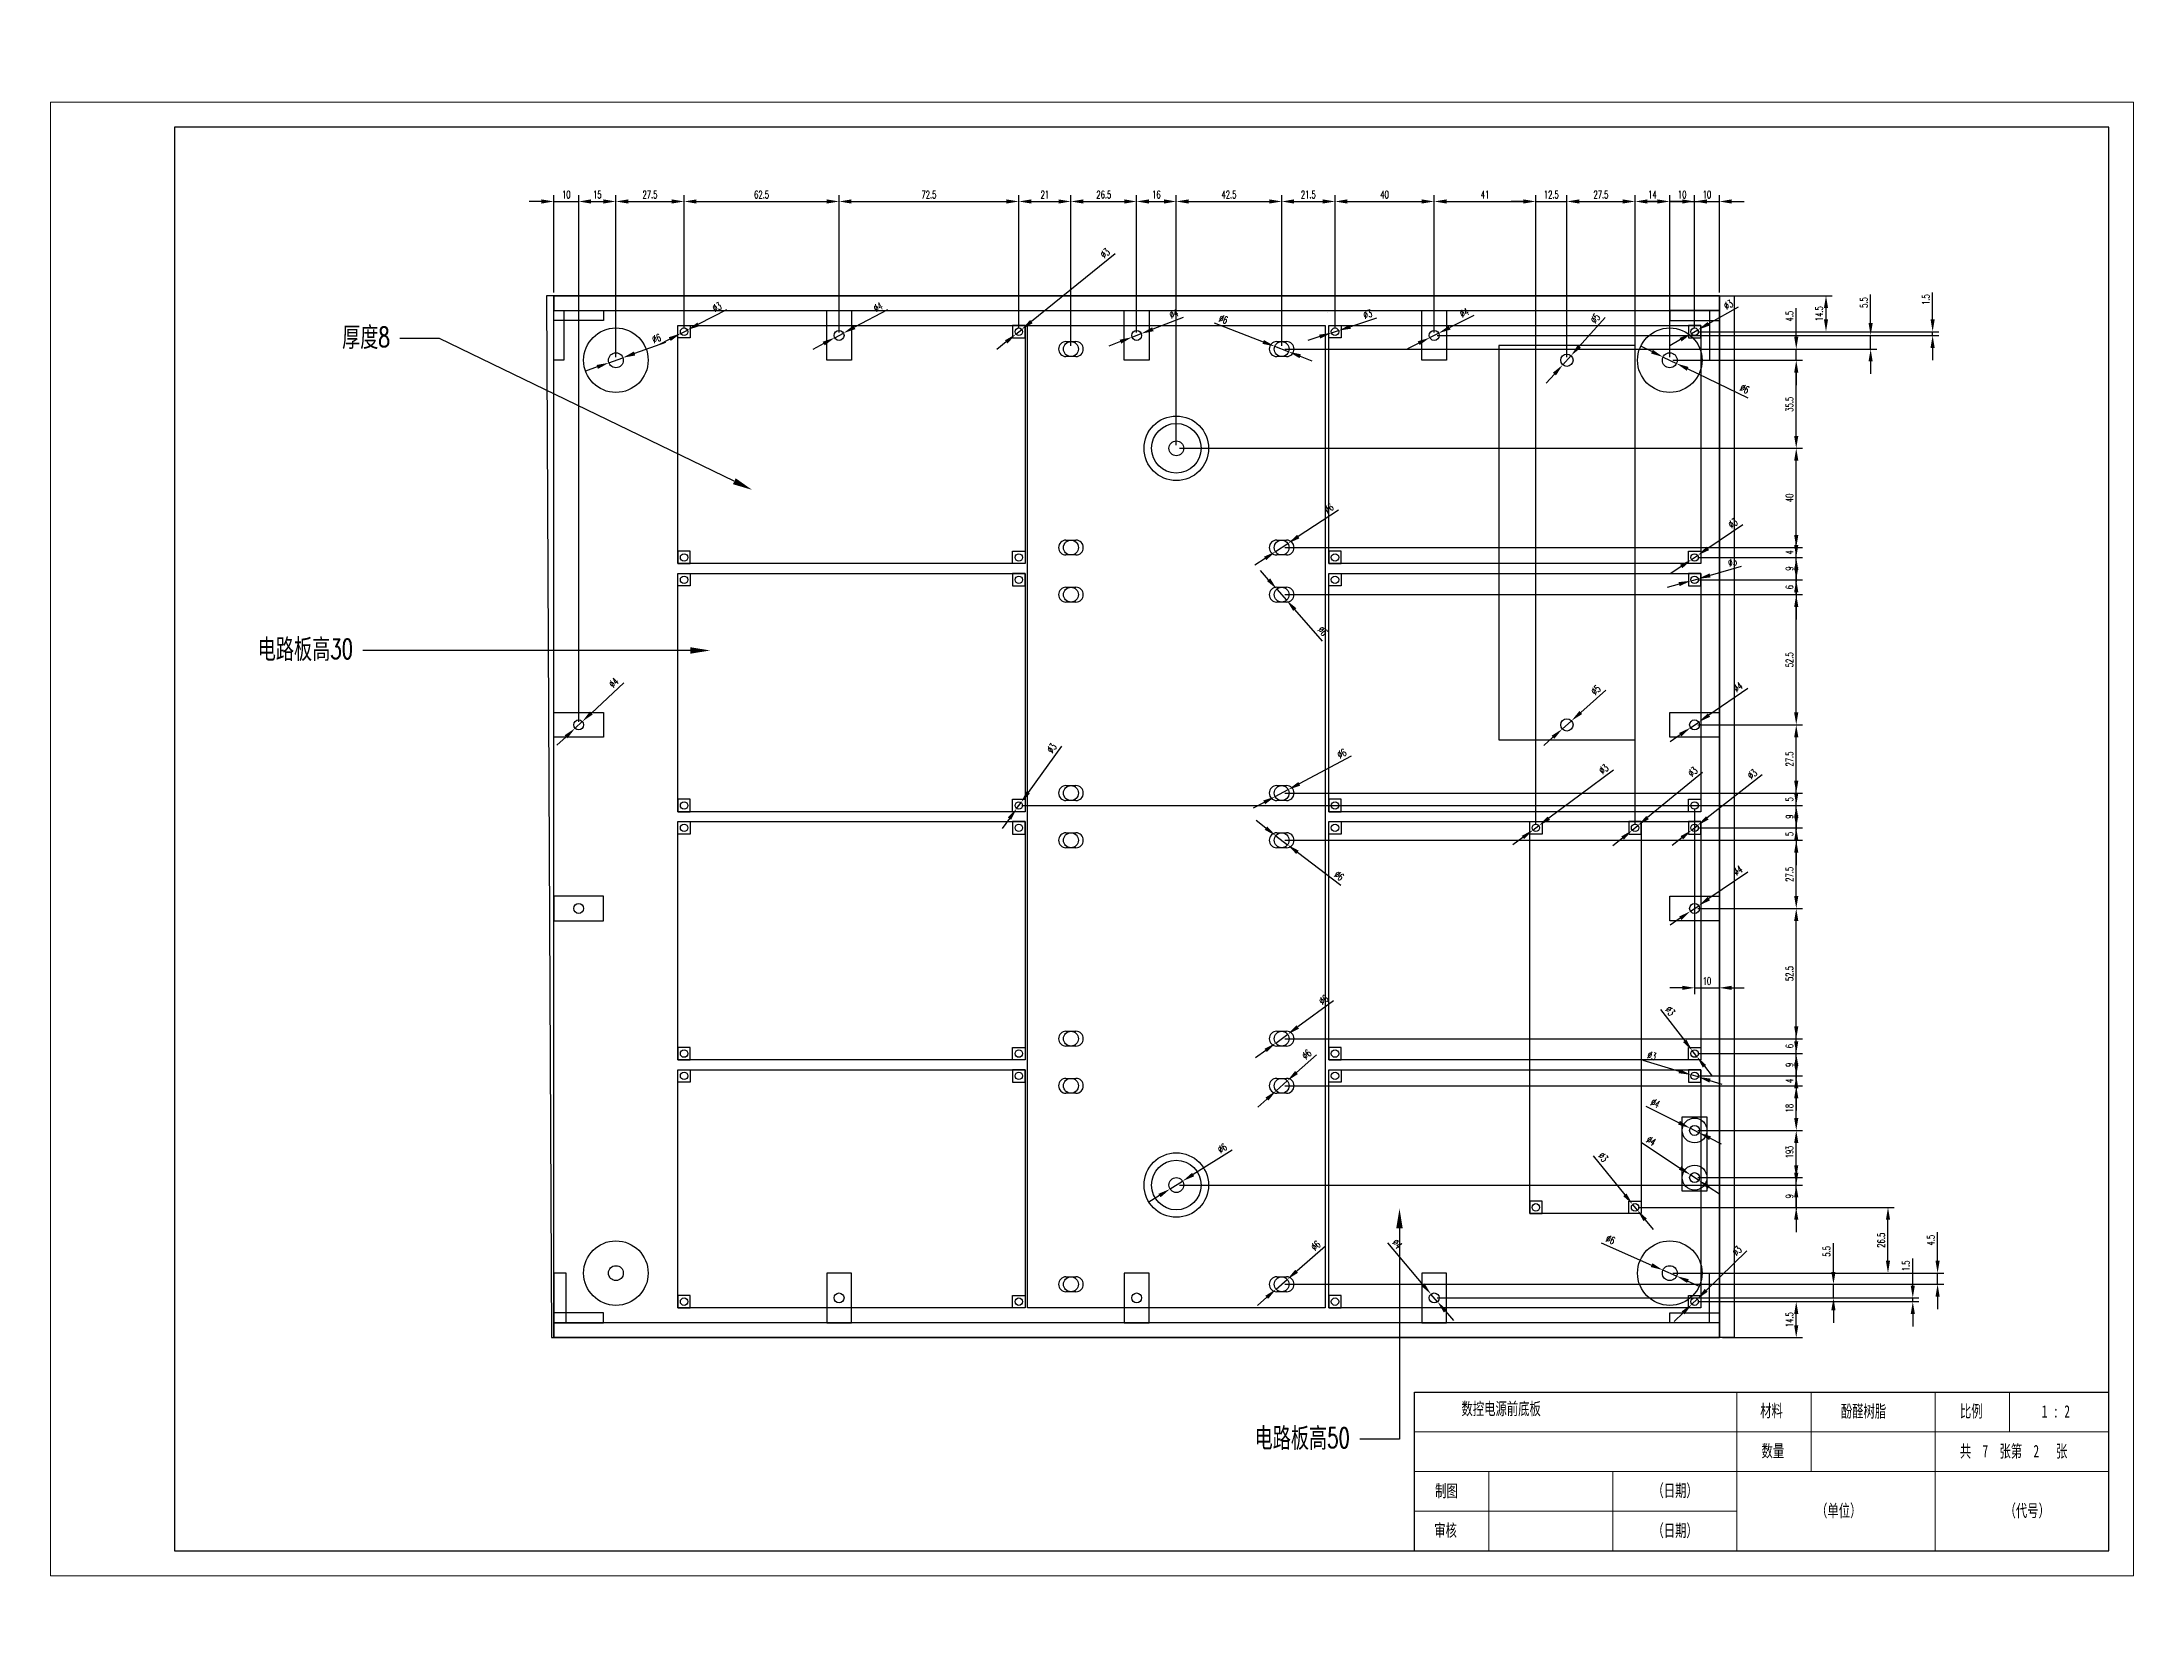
# Paper-space layout '布局1' of a CAD drawing. Header units: millimetres. Extents: x 26 to 231, y 20 to 176.
# The model-space entities are those that its viewports show. They can reach past a viewport. Long polylines and large blocks are cut down to what shows.
import ezdxf
from ezdxf import colors
from ezdxf.entities.mleader import LeaderData, LeaderLine
from ezdxf.math import Vec2, Vec3

# ---------------------------------------------------------------- set-up
doc = ezdxf.new("R2010")
doc.units = ezdxf.units.MM
for name, color, linetype, lineweight in [('BZ', 4, 'Continuous', 15), ('CSX', 7, 'Continuous', 30), ('XSX', 7, 'Continuous', 15)]:
    doc.layers.add(name, color=color, linetype=linetype, lineweight=lineweight)
doc.layers.add('LKX', color=2, linetype='Continuous')
doc.layers.add('WZ', color=6, linetype='Continuous')
doc.layers.get('0').off()
doc.styles.get("Standard").update_dxf_attribs({"font": 'txt.shx', "width": 0.67})
doc.styles.add('长仿宋', font='simfang.ttf', dxfattribs={"width": 0.67})
doc.dimstyles.new('ISO-25', dxfattribs={"dimtxt": 1.5, "dimasz": 2.5, "dimexe": 1.25, "dimexo": 0.625, "dimtad": 1, "dimlfac": 2, "dimdsep": 46, "dimtxsty": 'Standard', "dimcen": 2.5, "dimadec": 0, "dimazin": 0, "dimtfac": 1, "dimtmove": 0, "dimatfit": 3, "dimfxl": 1, "dimarcsym": 0})

psp = doc.layouts.new('布局1')

msp = doc.modelspace()

# ---------------------------------------------------------------- texts
at = {"layer": 'WZ', "char_height": 2.5, "attachment_point": 1, "style": '长仿宋'}
for s, width, heights, insert in [('数控电源前底板', 49.625996, [1.8371], (284.5, 34.9286)), ('材料', 6, [0], (344.7279, 34.5052)), ('酚醛树脂', 17.252564, [2.2567], (361, 34.4143)), ('比例', 6, [0], (385, 34.4286)), ('1 : 2', 10.147124, [2.4845], (401.5, 34.3714)), ('数量', 6, [0], (345, 26.4143)), ('共  7  张第  2   张', 27.836043, [2.8259], (385, 26.3714)), ('制图', 6, [0], (279.1836, 18.361)), ('（日期）', 9.275404, [1.8371], (323, 18.4286)), ('（单位）', 9.275404, [1.8371], (356, 14.3714)), ('（代号）', 9.275404, [1.8371], (394, 14.3714)), ('审核', 6, [0], (279, 10.4143)), ('（日期）', 9.275404, [1.8371], (323, 10.3714))]:
    msp.add_mtext_dynamic_manual_height_columns(s, width=width, gutter_width=12.5, heights=heights, dxfattribs=dict(at, insert=insert))

# ---------------------------------------------------------------- blocks, each defined once
blk = doc.blocks.new('*D7')
at = {"layer": 'BZ', "color": 0, "lineweight": -2, "transparency": 16777216}
for p, q in [((99, 277), (96.5, 277)), ((101.5, 258.62), (101.5, 278.25)), ((101.5, 277), (106.5, 277)), ((106.5, 172.12), (106.5, 278.25)), ((109, 277), (111.5, 277))]:
    blk.add_line(p, q, dxfattribs=at)
at = {"layer": 'BZ', "color": 0, "transparency": 16777216}
for points in [[(99, 277.42), (99, 276.58), (101.5, 277)], [(109, 277.42), (109, 276.58), (106.5, 277)]]:
    blk.add_solid(points, dxfattribs=at)
at = {"layer": 'BZ', "color": 0, "transparency": 16777216, "insert": (104, 278.38), "char_height": 1.5, "attachment_point": 5}
blk.add_mtext('10', dxfattribs=at)
blk = doc.blocks.new('*D8')
at = {"layer": 'BZ', "color": 0, "lineweight": -2, "transparency": 16777216}
for p, q in [((106.5, 172.12), (106.5, 278.25)), ((109, 277), (111.5, 277)), ((114, 245.62), (114, 278.25))]:
    blk.add_line(p, q, dxfattribs=at)
at = {"layer": 'BZ', "color": 0, "transparency": 16777216}
for points in [[(109, 277.42), (109, 276.58), (106.5, 277)], [(111.5, 277.42), (111.5, 276.58), (114, 277)]]:
    blk.add_solid(points, dxfattribs=at)
at = {"layer": 'BZ', "color": 0, "transparency": 16777216, "insert": (110.25, 278.38), "char_height": 1.5, "attachment_point": 5}
blk.add_mtext('15', dxfattribs=at)
blk = doc.blocks.new('*D9')
at = {"layer": 'BZ', "color": 0, "lineweight": -2, "transparency": 16777216}
for p, q in [((114, 245.62), (114, 278.25)), ((116.5, 277), (125.25, 277)), ((127.75, 251.38), (127.75, 278.25))]:
    blk.add_line(p, q, dxfattribs=at)
at = {"layer": 'BZ', "color": 0, "transparency": 16777216}
for points in [[(116.5, 277.42), (116.5, 276.58), (114, 277)], [(125.25, 277.42), (125.25, 276.58), (127.75, 277)]]:
    blk.add_solid(points, dxfattribs=at)
at = {"layer": 'BZ', "color": 0, "transparency": 16777216, "insert": (120.88, 278.38), "char_height": 1.5, "attachment_point": 5}
blk.add_mtext('27.5', dxfattribs=at)
blk = doc.blocks.new('*D10')
at = {"layer": 'BZ', "color": 0, "lineweight": -2, "transparency": 16777216}
for p, q in [((127.75, 251.38), (127.75, 278.25)), ((130.25, 277), (156.5, 277)), ((159, 250.62), (159, 278.25))]:
    blk.add_line(p, q, dxfattribs=at)
at = {"layer": 'BZ', "color": 0, "transparency": 16777216}
for points in [[(130.25, 277.42), (130.25, 276.58), (127.75, 277)], [(156.5, 277.42), (156.5, 276.58), (159, 277)]]:
    blk.add_solid(points, dxfattribs=at)
at = {"layer": 'BZ', "color": 0, "transparency": 16777216, "insert": (143.38, 278.38), "char_height": 1.5, "attachment_point": 5}
blk.add_mtext('62.5', dxfattribs=at)
blk = doc.blocks.new('*D11')
at = {"layer": 'BZ', "color": 0, "lineweight": -2, "transparency": 16777216}
for p, q in [((159, 250.62), (159, 278.25)), ((161.5, 277), (192.75, 277)), ((195.25, 251.38), (195.25, 278.25))]:
    blk.add_line(p, q, dxfattribs=at)
at = {"layer": 'BZ', "color": 0, "transparency": 16777216}
for points in [[(161.5, 277.42), (161.5, 276.58), (159, 277)], [(192.75, 277.42), (192.75, 276.58), (195.25, 277)]]:
    blk.add_solid(points, dxfattribs=at)
at = {"layer": 'BZ', "color": 0, "transparency": 16777216, "insert": (177.12, 278.38), "char_height": 1.5, "attachment_point": 5}
blk.add_mtext('72.5', dxfattribs=at)
blk = doc.blocks.new('*D12')
at = {"layer": 'BZ', "color": 0, "lineweight": -2, "transparency": 16777216}
for p, q in [((195.25, 251.38), (195.25, 278.25)), ((197.75, 277), (203.25, 277)), ((205.75, 247.88), (205.75, 278.25))]:
    blk.add_line(p, q, dxfattribs=at)
at = {"layer": 'BZ', "color": 0, "transparency": 16777216}
for points in [[(197.75, 277.42), (197.75, 276.58), (195.25, 277)], [(203.25, 277.42), (203.25, 276.58), (205.75, 277)]]:
    blk.add_solid(points, dxfattribs=at)
at = {"layer": 'BZ', "color": 0, "transparency": 16777216, "insert": (200.5, 278.38), "char_height": 1.5, "attachment_point": 5}
blk.add_mtext('21', dxfattribs=at)
blk = doc.blocks.new('*D13')
at = {"layer": 'BZ', "color": 0, "lineweight": -2, "transparency": 16777216}
for p, q in [((205.75, 247.88), (205.75, 278.25)), ((208.25, 277), (216.5, 277)), ((219, 250.62), (219, 278.25))]:
    blk.add_line(p, q, dxfattribs=at)
at = {"layer": 'BZ', "color": 0, "transparency": 16777216}
for points in [[(208.25, 277.42), (208.25, 276.58), (205.75, 277)], [(216.5, 277.42), (216.5, 276.58), (219, 277)]]:
    blk.add_solid(points, dxfattribs=at)
at = {"layer": 'BZ', "color": 0, "transparency": 16777216, "insert": (212.38, 278.38), "char_height": 1.5, "attachment_point": 5}
blk.add_mtext('26.5', dxfattribs=at)
blk = doc.blocks.new('*D14')
at = {"layer": 'BZ', "color": 0, "lineweight": -2, "transparency": 16777216}
for p, q in [((219, 250.62), (219, 278.25)), ((221.5, 277), (224.5, 277)), ((227, 227.88), (227, 278.25))]:
    blk.add_line(p, q, dxfattribs=at)
at = {"layer": 'BZ', "color": 0, "transparency": 16777216}
for points in [[(221.5, 277.42), (221.5, 276.58), (219, 277)], [(224.5, 277.42), (224.5, 276.58), (227, 277)]]:
    blk.add_solid(points, dxfattribs=at)
at = {"layer": 'BZ', "color": 0, "transparency": 16777216, "insert": (223, 278.38), "char_height": 1.5, "attachment_point": 5}
blk.add_mtext('16', dxfattribs=at)
blk = doc.blocks.new('*D15')
at = {"layer": 'BZ', "color": 0, "lineweight": -2, "transparency": 16777216}
for p, q in [((227, 227.88), (227, 278.25)), ((229.5, 277), (245.75, 277)), ((248.25, 247.88), (248.25, 278.25))]:
    blk.add_line(p, q, dxfattribs=at)
at = {"layer": 'BZ', "color": 0, "transparency": 16777216}
for points in [[(229.5, 277.42), (229.5, 276.58), (227, 277)], [(245.75, 277.42), (245.75, 276.58), (248.25, 277)]]:
    blk.add_solid(points, dxfattribs=at)
at = {"layer": 'BZ', "color": 0, "transparency": 16777216, "insert": (237.62, 278.38), "char_height": 1.5, "attachment_point": 5}
blk.add_mtext('42.5', dxfattribs=at)
blk = doc.blocks.new('*D16')
at = {"layer": 'BZ', "color": 0, "lineweight": -2, "transparency": 16777216}
for p, q in [((248.25, 247.88), (248.25, 278.25)), ((250.75, 277), (256.5, 277)), ((259, 251.38), (259, 278.25))]:
    blk.add_line(p, q, dxfattribs=at)
at = {"layer": 'BZ', "color": 0, "transparency": 16777216}
for points in [[(250.75, 277.42), (250.75, 276.58), (248.25, 277)], [(256.5, 277.42), (256.5, 276.58), (259, 277)]]:
    blk.add_solid(points, dxfattribs=at)
at = {"layer": 'BZ', "color": 0, "transparency": 16777216, "insert": (253.62, 278.38), "char_height": 1.5, "attachment_point": 5}
blk.add_mtext('21.5', dxfattribs=at)
blk = doc.blocks.new('*D17')
at = {"layer": 'BZ', "color": 0, "lineweight": -2, "transparency": 16777216}
for p, q in [((259, 251.38), (259, 278.25)), ((261.5, 277), (276.5, 277)), ((279, 250.62), (279, 278.25))]:
    blk.add_line(p, q, dxfattribs=at)
at = {"layer": 'BZ', "color": 0, "transparency": 16777216}
for points in [[(261.5, 277.42), (261.5, 276.58), (259, 277)], [(276.5, 277.42), (276.5, 276.58), (279, 277)]]:
    blk.add_solid(points, dxfattribs=at)
at = {"layer": 'BZ', "color": 0, "transparency": 16777216, "insert": (269, 278.38), "char_height": 1.5, "attachment_point": 5}
blk.add_mtext('40', dxfattribs=at)
blk = doc.blocks.new('*D18')
at = {"layer": 'BZ', "color": 0, "lineweight": -2, "transparency": 16777216}
for p, q in [((279, 250.62), (279, 278.25)), ((281.5, 277), (297, 277)), ((299.5, 151.38), (299.5, 278.25))]:
    blk.add_line(p, q, dxfattribs=at)
at = {"layer": 'BZ', "color": 0, "transparency": 16777216}
for points in [[(281.5, 277.42), (281.5, 276.58), (279, 277)], [(297, 277.42), (297, 276.58), (299.5, 277)]]:
    blk.add_solid(points, dxfattribs=at)
at = {"layer": 'BZ', "color": 0, "transparency": 16777216, "insert": (289.25, 278.38), "char_height": 1.5, "attachment_point": 5}
blk.add_mtext('41', dxfattribs=at)
blk = doc.blocks.new('*D19')
at = {"layer": 'BZ', "color": 0, "lineweight": -2, "transparency": 16777216}
for p, q in [((297, 277), (294.5, 277)), ((299.5, 151.38), (299.5, 278.25)), ((299.5, 277), (305.75, 277)), ((305.75, 245.62), (305.75, 278.25)), ((308.25, 277), (310.75, 277))]:
    blk.add_line(p, q, dxfattribs=at)
at = {"layer": 'BZ', "color": 0, "transparency": 16777216}
for points in [[(297, 277.42), (297, 276.58), (299.5, 277)], [(308.25, 277.42), (308.25, 276.58), (305.75, 277)]]:
    blk.add_solid(points, dxfattribs=at)
at = {"layer": 'BZ', "color": 0, "transparency": 16777216, "insert": (302.62, 278.38), "char_height": 1.5, "attachment_point": 5}
blk.add_mtext('12.5', dxfattribs=at)
blk = doc.blocks.new('*D20')
at = {"layer": 'BZ', "color": 0, "lineweight": -2, "transparency": 16777216}
for p, q in [((305.75, 245.62), (305.75, 278.25)), ((308.25, 277), (317, 277)), ((319.5, 151.38), (319.5, 278.25))]:
    blk.add_line(p, q, dxfattribs=at)
at = {"layer": 'BZ', "color": 0, "transparency": 16777216}
for points in [[(308.25, 277.42), (308.25, 276.58), (305.75, 277)], [(317, 277.42), (317, 276.58), (319.5, 277)]]:
    blk.add_solid(points, dxfattribs=at)
at = {"layer": 'BZ', "color": 0, "transparency": 16777216, "insert": (312.62, 278.38), "char_height": 1.5, "attachment_point": 5}
blk.add_mtext('27.5', dxfattribs=at)
blk = doc.blocks.new('*D21')
at = {"layer": 'BZ', "color": 0, "lineweight": -2, "transparency": 16777216}
for p, q in [((319.5, 151.38), (319.5, 278.25)), ((322, 277), (324, 277)), ((326.5, 245.62), (326.5, 278.25))]:
    blk.add_line(p, q, dxfattribs=at)
at = {"layer": 'BZ', "color": 0, "transparency": 16777216}
for points in [[(322, 277.42), (322, 276.58), (319.5, 277)], [(324, 277.42), (324, 276.58), (326.5, 277)]]:
    blk.add_solid(points, dxfattribs=at)
at = {"layer": 'BZ', "color": 0, "transparency": 16777216, "insert": (323, 278.38), "char_height": 1.5, "attachment_point": 5}
blk.add_mtext('14', dxfattribs=at)
blk = doc.blocks.new('*D22')
at = {"layer": 'BZ', "color": 0, "lineweight": -2, "transparency": 16777216}
for p, q in [((324, 277), (321.5, 277)), ((326.5, 245.62), (326.5, 278.25)), ((326.5, 277), (331.5, 277)), ((331.5, 251.38), (331.5, 278.25)), ((334, 277), (336.5, 277))]:
    blk.add_line(p, q, dxfattribs=at)
at = {"layer": 'BZ', "color": 0, "transparency": 16777216}
for points in [[(324, 277.42), (324, 276.58), (326.5, 277)], [(334, 277.42), (334, 276.58), (331.5, 277)]]:
    blk.add_solid(points, dxfattribs=at)
at = {"layer": 'BZ', "color": 0, "transparency": 16777216, "insert": (329, 278.38), "char_height": 1.5, "attachment_point": 5}
blk.add_mtext('10', dxfattribs=at)
blk = doc.blocks.new('*D23')
at = {"layer": 'BZ', "color": 0, "lineweight": -2, "transparency": 16777216}
for p, q in [((329, 277), (326.5, 277)), ((331.5, 251.38), (331.5, 278.25)), ((331.5, 277), (336.5, 277)), ((336.5, 258.62), (336.5, 278.25)), ((339, 277), (341.5, 277))]:
    blk.add_line(p, q, dxfattribs=at)
at = {"layer": 'BZ', "color": 0, "transparency": 16777216}
for points in [[(329, 277.42), (329, 276.58), (331.5, 277)], [(339, 277.42), (339, 276.58), (336.5, 277)]]:
    blk.add_solid(points, dxfattribs=at)
at = {"layer": 'BZ', "color": 0, "transparency": 16777216, "insert": (334, 278.38), "char_height": 1.5, "attachment_point": 5}
blk.add_mtext('10', dxfattribs=at)
blk = doc.blocks.new('*D24')
at = {"layer": 'BZ', "color": 0, "lineweight": -2, "transparency": 16777216}
for p, q in [((332.13, 55.25), (353.25, 55.25)), ((352, 50.5), (352, 52.75)), ((337.13, 48), (353.25, 48))]:
    blk.add_line(p, q, dxfattribs=at)
at = {"layer": 'BZ', "color": 0, "transparency": 16777216}
for points in [[(351.58, 52.75), (352.42, 52.75), (352, 55.25)], [(351.58, 50.5), (352.42, 50.5), (352, 48)]]:
    blk.add_solid(points, dxfattribs=at)
at = {"layer": 'BZ', "color": 0, "transparency": 16777216, "insert": (350.63, 51.62), "char_height": 1.5, "attachment_point": 5, "rotation": 90}
blk.add_mtext('14.5', dxfattribs=at)
blk = doc.blocks.new('*D25')
at = {"layer": 'BZ', "color": 0, "lineweight": -2, "transparency": 16777216}
for p, q in [((375.5, 58.5), (375.5, 63.93)), ((279.63, 56), (376.75, 56)), ((332.13, 55.25), (376.75, 55.25)), ((375.5, 55.25), (375.5, 56)), ((375.5, 52.75), (375.5, 50.25))]:
    blk.add_line(p, q, dxfattribs=at)
at = {"layer": 'BZ', "color": 0, "transparency": 16777216}
for points in [[(375.08, 58.5), (375.92, 58.5), (375.5, 56)], [(375.08, 52.75), (375.92, 52.75), (375.5, 55.25)]]:
    blk.add_solid(points, dxfattribs=at)
at = {"layer": 'BZ', "color": 0, "transparency": 16777216, "insert": (374.12, 62.46), "char_height": 1.5, "attachment_point": 5, "rotation": 90}
blk.add_mtext('1.5', dxfattribs=at)
blk = doc.blocks.new('*D26')
at = {"layer": 'BZ', "color": 0, "lineweight": -2, "transparency": 16777216}
for p, q in [((359.5, 61.25), (359.5, 67.01)), ((248.88, 58.75), (360.75, 58.75)), ((279.63, 56), (360.75, 56)), ((359.5, 56), (359.5, 58.75)), ((359.5, 53.5), (359.5, 51))]:
    blk.add_line(p, q, dxfattribs=at)
at = {"layer": 'BZ', "color": 0, "transparency": 16777216}
for points in [[(359.08, 61.25), (359.92, 61.25), (359.5, 58.75)], [(359.08, 53.5), (359.92, 53.5), (359.5, 56)]]:
    blk.add_solid(points, dxfattribs=at)
at = {"layer": 'BZ', "color": 0, "transparency": 16777216, "insert": (358.12, 65.38), "char_height": 1.5, "attachment_point": 5, "rotation": 90}
blk.add_mtext('5.5', dxfattribs=at)
blk = doc.blocks.new('*D27')
at = {"layer": 'BZ', "color": 0, "lineweight": -2, "transparency": 16777216}
for p, q in [((380.5, 63.5), (380.5, 69.26)), ((327.13, 61), (381.75, 61)), ((380.5, 58.75), (380.5, 61)), ((248.88, 58.75), (381.75, 58.75)), ((380.5, 56.25), (380.5, 53.75))]:
    blk.add_line(p, q, dxfattribs=at)
at = {"layer": 'BZ', "color": 0, "transparency": 16777216}
for points in [[(380.08, 63.5), (380.92, 63.5), (380.5, 61)], [(380.08, 56.25), (380.92, 56.25), (380.5, 58.75)]]:
    blk.add_solid(points, dxfattribs=at)
at = {"layer": 'BZ', "color": 0, "transparency": 16777216, "insert": (379.12, 67.63), "char_height": 1.5, "attachment_point": 5, "rotation": 90}
blk.add_mtext('4.5', dxfattribs=at)
blk = doc.blocks.new('*D28')
at = {"layer": 'BZ', "color": 0, "lineweight": -2, "transparency": 16777216}
for p, q in [((320.13, 74.25), (371.75, 74.25)), ((370.5, 63.5), (370.5, 71.75)), ((327.13, 61), (371.75, 61))]:
    blk.add_line(p, q, dxfattribs=at)
at = {"layer": 'BZ', "color": 0, "transparency": 16777216}
for points in [[(370.08, 71.75), (370.92, 71.75), (370.5, 74.25)], [(370.08, 63.5), (370.92, 63.5), (370.5, 61)]]:
    blk.add_solid(points, dxfattribs=at)
at = {"layer": 'BZ', "color": 0, "transparency": 16777216, "insert": (369.12, 67.62), "char_height": 1.5, "attachment_point": 5, "rotation": 90}
blk.add_mtext('26.5', dxfattribs=at)
blk = doc.blocks.new('*D29')
at = {"layer": 'BZ', "color": 0, "lineweight": -2, "transparency": 16777216}
for p, q in [((352, 81.25), (352, 83.75)), ((227.63, 78.75), (353.25, 78.75)), ((352, 74.25), (352, 78.75)), ((320.13, 74.25), (353.25, 74.25)), ((352, 71.75), (352, 69.25))]:
    blk.add_line(p, q, dxfattribs=at)
at = {"layer": 'BZ', "color": 0, "transparency": 16777216}
for points in [[(351.58, 81.25), (352.42, 81.25), (352, 78.75)], [(351.58, 71.75), (352.42, 71.75), (352, 74.25)]]:
    blk.add_solid(points, dxfattribs=at)
at = {"layer": 'BZ', "color": 0, "transparency": 16777216, "insert": (350.63, 76.5), "char_height": 1.5, "attachment_point": 5, "rotation": 90}
blk.add_mtext('9', dxfattribs=at)
blk = doc.blocks.new('*D30')
at = {"layer": 'BZ', "color": 0, "lineweight": -2, "transparency": 16777216}
for p, q in [((352, 82.75), (352, 87.17)), ((227.63, 78.75), (353.25, 78.75)), ((332.13, 80.25), (353.25, 80.25)), ((352, 78.75), (352, 80.25)), ((352, 76.25), (352, 73.75))]:
    blk.add_line(p, q, dxfattribs=at)
at = {"layer": 'BZ', "color": 0, "transparency": 16777216}
for points in [[(351.58, 82.75), (352.42, 82.75), (352, 80.25)], [(351.58, 76.25), (352.42, 76.25), (352, 78.75)]]:
    blk.add_solid(points, dxfattribs=at)
at = {"layer": 'BZ', "color": 0, "transparency": 16777216, "insert": (350.63, 86.21), "char_height": 1.5, "attachment_point": 5, "rotation": 90}
blk.add_mtext('3', dxfattribs=at)
blk = doc.blocks.new('*D31')
at = {"layer": 'BZ', "color": 0, "lineweight": -2, "transparency": 16777216}
for p, q in [((332.13, 89.75), (353.25, 89.75)), ((352, 82.75), (352, 87.25)), ((332.13, 80.25), (353.25, 80.25))]:
    blk.add_line(p, q, dxfattribs=at)
at = {"layer": 'BZ', "color": 0, "transparency": 16777216}
for points in [[(351.58, 87.25), (352.42, 87.25), (352, 89.75)], [(351.58, 82.75), (352.42, 82.75), (352, 80.25)]]:
    blk.add_solid(points, dxfattribs=at)
at = {"layer": 'BZ', "color": 0, "transparency": 16777216, "insert": (350.63, 85), "char_height": 1.5, "attachment_point": 5, "rotation": 90}
blk.add_mtext('19', dxfattribs=at)
blk = doc.blocks.new('*D32')
at = {"layer": 'BZ', "color": 0, "lineweight": -2, "transparency": 16777216}
for p, q in [((248.88, 98.75), (353.25, 98.75)), ((352, 92.25), (352, 96.25)), ((332.13, 89.75), (353.25, 89.75))]:
    blk.add_line(p, q, dxfattribs=at)
at = {"layer": 'BZ', "color": 0, "transparency": 16777216}
for points in [[(351.58, 96.25), (352.42, 96.25), (352, 98.75)], [(351.58, 92.25), (352.42, 92.25), (352, 89.75)]]:
    blk.add_solid(points, dxfattribs=at)
at = {"layer": 'BZ', "color": 0, "transparency": 16777216, "insert": (350.63, 94.25), "char_height": 1.5, "attachment_point": 5, "rotation": 90}
blk.add_mtext('18', dxfattribs=at)
blk = doc.blocks.new('*D33')
at = {"layer": 'BZ', "color": 0, "lineweight": -2, "transparency": 16777216}
for p, q in [((352, 103.25), (352, 105.75)), ((248.88, 98.75), (353.25, 98.75)), ((332.13, 100.75), (353.25, 100.75)), ((352, 98.75), (352, 100.75)), ((352, 96.25), (352, 93.75))]:
    blk.add_line(p, q, dxfattribs=at)
at = {"layer": 'BZ', "color": 0, "transparency": 16777216}
for points in [[(351.58, 103.25), (352.42, 103.25), (352, 100.75)], [(351.58, 96.25), (352.42, 96.25), (352, 98.75)]]:
    blk.add_solid(points, dxfattribs=at)
at = {"layer": 'BZ', "color": 0, "transparency": 16777216, "insert": (350.63, 99.75), "char_height": 1.5, "attachment_point": 5, "rotation": 90}
blk.add_mtext('4', dxfattribs=at)
blk = doc.blocks.new('*D34')
at = {"layer": 'BZ', "color": 0, "lineweight": -2, "transparency": 16777216}
for p, q in [((352, 107.75), (352, 110.25)), ((332.13, 105.25), (353.25, 105.25)), ((352, 100.75), (352, 105.25)), ((332.13, 100.75), (353.25, 100.75)), ((352, 98.25), (352, 95.75))]:
    blk.add_line(p, q, dxfattribs=at)
at = {"layer": 'BZ', "color": 0, "transparency": 16777216}
for points in [[(351.58, 107.75), (352.42, 107.75), (352, 105.25)], [(351.58, 98.25), (352.42, 98.25), (352, 100.75)]]:
    blk.add_solid(points, dxfattribs=at)
at = {"layer": 'BZ', "color": 0, "transparency": 16777216, "insert": (350.63, 103), "char_height": 1.5, "attachment_point": 5, "rotation": 90}
blk.add_mtext('9', dxfattribs=at)
blk = doc.blocks.new('*D35')
at = {"layer": 'BZ', "color": 0, "lineweight": -2, "transparency": 16777216}
for p, q in [((352, 110.75), (352, 113.25)), ((248.88, 108.25), (353.25, 108.25)), ((352, 105.25), (352, 108.25)), ((332.13, 105.25), (353.25, 105.25)), ((352, 102.75), (352, 100.25))]:
    blk.add_line(p, q, dxfattribs=at)
at = {"layer": 'BZ', "color": 0, "transparency": 16777216}
for points in [[(351.58, 110.75), (352.42, 110.75), (352, 108.25)], [(351.58, 102.75), (352.42, 102.75), (352, 105.25)]]:
    blk.add_solid(points, dxfattribs=at)
at = {"layer": 'BZ', "color": 0, "transparency": 16777216, "insert": (350.63, 106.75), "char_height": 1.5, "attachment_point": 5, "rotation": 90}
blk.add_mtext('6', dxfattribs=at)
blk = doc.blocks.new('*D36')
at = {"layer": 'BZ', "color": 0, "lineweight": -2, "transparency": 16777216}
for p, q in [((332.13, 134.5), (353.25, 134.5)), ((352, 110.75), (352, 132)), ((248.88, 108.25), (353.25, 108.25))]:
    blk.add_line(p, q, dxfattribs=at)
at = {"layer": 'BZ', "color": 0, "transparency": 16777216}
for points in [[(351.58, 132), (352.42, 132), (352, 134.5)], [(351.58, 110.75), (352.42, 110.75), (352, 108.25)]]:
    blk.add_solid(points, dxfattribs=at)
at = {"layer": 'BZ', "color": 0, "transparency": 16777216, "insert": (350.63, 121.37), "char_height": 1.5, "attachment_point": 5, "rotation": 90}
blk.add_mtext('52.5', dxfattribs=at)
blk = doc.blocks.new('*D37')
at = {"layer": 'BZ', "color": 0, "lineweight": -2, "transparency": 16777216}
for p, q in [((248.88, 148.25), (353.25, 148.25)), ((352, 137), (352, 145.75)), ((332.13, 134.5), (353.25, 134.5))]:
    blk.add_line(p, q, dxfattribs=at)
at = {"layer": 'BZ', "color": 0, "transparency": 16777216}
for points in [[(351.58, 145.75), (352.42, 145.75), (352, 148.25)], [(351.58, 137), (352.42, 137), (352, 134.5)]]:
    blk.add_solid(points, dxfattribs=at)
at = {"layer": 'BZ', "color": 0, "transparency": 16777216, "insert": (350.63, 141.37), "char_height": 1.5, "attachment_point": 5, "rotation": 90}
blk.add_mtext('27.5', dxfattribs=at)
blk = doc.blocks.new('*D38')
at = {"layer": 'BZ', "color": 0, "lineweight": -2, "transparency": 16777216}
for p, q in [((352, 153.25), (352, 155.75)), ((248.88, 148.25), (353.25, 148.25)), ((332.13, 150.75), (353.25, 150.75)), ((352, 148.25), (352, 150.75)), ((352, 145.75), (352, 143.25))]:
    blk.add_line(p, q, dxfattribs=at)
at = {"layer": 'BZ', "color": 0, "transparency": 16777216}
for points in [[(351.58, 153.25), (352.42, 153.25), (352, 150.75)], [(351.58, 145.75), (352.42, 145.75), (352, 148.25)]]:
    blk.add_solid(points, dxfattribs=at)
at = {"layer": 'BZ', "color": 0, "transparency": 16777216, "insert": (350.63, 149.5), "char_height": 1.5, "attachment_point": 5, "rotation": 90}
blk.add_mtext('5', dxfattribs=at)
blk = doc.blocks.new('*D39')
at = {"layer": 'BZ', "color": 0, "lineweight": -2, "transparency": 16777216}
for p, q in [((352, 157.75), (352, 160.25)), ((195.88, 155.25), (353.25, 155.25)), ((352, 150.75), (352, 155.25)), ((332.13, 150.75), (353.25, 150.75)), ((352, 148.25), (352, 145.75))]:
    blk.add_line(p, q, dxfattribs=at)
at = {"layer": 'BZ', "color": 0, "transparency": 16777216}
for points in [[(351.58, 157.75), (352.42, 157.75), (352, 155.25)], [(351.58, 148.25), (352.42, 148.25), (352, 150.75)]]:
    blk.add_solid(points, dxfattribs=at)
at = {"layer": 'BZ', "color": 0, "transparency": 16777216, "insert": (350.63, 153), "char_height": 1.5, "attachment_point": 5, "rotation": 90}
blk.add_mtext('9', dxfattribs=at)
blk = doc.blocks.new('*D40')
at = {"layer": 'BZ', "color": 0, "lineweight": -2, "transparency": 16777216}
for p, q in [((352, 160.25), (352, 162.75)), ((248.88, 157.75), (353.25, 157.75)), ((352, 155.25), (352, 157.75)), ((195.88, 155.25), (353.25, 155.25)), ((352, 152.75), (352, 150.25))]:
    blk.add_line(p, q, dxfattribs=at)
at = {"layer": 'BZ', "color": 0, "transparency": 16777216}
for points in [[(351.58, 160.25), (352.42, 160.25), (352, 157.75)], [(351.58, 152.75), (352.42, 152.75), (352, 155.25)]]:
    blk.add_solid(points, dxfattribs=at)
at = {"layer": 'BZ', "color": 0, "transparency": 16777216, "insert": (350.63, 156.5), "char_height": 1.5, "attachment_point": 5, "rotation": 90}
blk.add_mtext('5', dxfattribs=at)
blk = doc.blocks.new('*D41')
at = {"layer": 'BZ', "color": 0, "lineweight": -2, "transparency": 16777216}
for p, q in [((332.13, 171.5), (353.25, 171.5)), ((352, 160.25), (352, 169)), ((248.88, 157.75), (353.25, 157.75))]:
    blk.add_line(p, q, dxfattribs=at)
at = {"layer": 'BZ', "color": 0, "transparency": 16777216}
for points in [[(351.58, 169), (352.42, 169), (352, 171.5)], [(351.58, 160.25), (352.42, 160.25), (352, 157.75)]]:
    blk.add_solid(points, dxfattribs=at)
at = {"layer": 'BZ', "color": 0, "transparency": 16777216, "insert": (350.63, 164.62), "char_height": 1.5, "attachment_point": 5, "rotation": 90}
blk.add_mtext('27.5', dxfattribs=at)
blk = doc.blocks.new('*D42')
at = {"layer": 'BZ', "color": 0, "lineweight": -2, "transparency": 16777216}
for p, q in [((248.88, 197.75), (353.25, 197.75)), ((352, 174), (352, 195.25)), ((332.13, 171.5), (353.25, 171.5))]:
    blk.add_line(p, q, dxfattribs=at)
at = {"layer": 'BZ', "color": 0, "transparency": 16777216}
for points in [[(351.58, 195.25), (352.42, 195.25), (352, 197.75)], [(351.58, 174), (352.42, 174), (352, 171.5)]]:
    blk.add_solid(points, dxfattribs=at)
at = {"layer": 'BZ', "color": 0, "transparency": 16777216, "insert": (350.63, 184.62), "char_height": 1.5, "attachment_point": 5, "rotation": 90}
blk.add_mtext('52.5', dxfattribs=at)
blk = doc.blocks.new('*D43')
at = {"layer": 'BZ', "color": 0, "lineweight": -2, "transparency": 16777216}
for p, q in [((352, 203.25), (352, 205.75)), ((332.13, 200.75), (353.25, 200.75)), ((352, 197.75), (352, 200.75)), ((248.88, 197.75), (353.25, 197.75)), ((352, 195.25), (352, 192.75))]:
    blk.add_line(p, q, dxfattribs=at)
at = {"layer": 'BZ', "color": 0, "transparency": 16777216}
for points in [[(351.58, 203.25), (352.42, 203.25), (352, 200.75)], [(351.58, 195.25), (352.42, 195.25), (352, 197.75)]]:
    blk.add_solid(points, dxfattribs=at)
at = {"layer": 'BZ', "color": 0, "transparency": 16777216, "insert": (350.63, 199.25), "char_height": 1.5, "attachment_point": 5, "rotation": 90}
blk.add_mtext('6', dxfattribs=at)
blk = doc.blocks.new('*D44')
at = {"layer": 'BZ', "color": 0, "lineweight": -2, "transparency": 16777216}
for p, q in [((352, 207.75), (352, 210.25)), ((332.13, 205.25), (353.25, 205.25)), ((352, 200.75), (352, 205.25)), ((332.13, 200.75), (353.25, 200.75)), ((352, 198.25), (352, 195.75))]:
    blk.add_line(p, q, dxfattribs=at)
at = {"layer": 'BZ', "color": 0, "transparency": 16777216}
for points in [[(351.58, 207.75), (352.42, 207.75), (352, 205.25)], [(351.58, 198.25), (352.42, 198.25), (352, 200.75)]]:
    blk.add_solid(points, dxfattribs=at)
at = {"layer": 'BZ', "color": 0, "transparency": 16777216, "insert": (350.63, 203), "char_height": 1.5, "attachment_point": 5, "rotation": 90}
blk.add_mtext('9', dxfattribs=at)
blk = doc.blocks.new('*D45')
at = {"layer": 'BZ', "color": 0, "lineweight": -2, "transparency": 16777216}
for p, q in [((352, 209.75), (352, 212.25)), ((248.88, 207.25), (353.25, 207.25)), ((332.13, 205.25), (353.25, 205.25)), ((352, 205.25), (352, 207.25)), ((352, 202.75), (352, 200.25))]:
    blk.add_line(p, q, dxfattribs=at)
at = {"layer": 'BZ', "color": 0, "transparency": 16777216}
for points in [[(351.58, 209.75), (352.42, 209.75), (352, 207.25)], [(351.58, 202.75), (352.42, 202.75), (352, 205.25)]]:
    blk.add_solid(points, dxfattribs=at)
at = {"layer": 'BZ', "color": 0, "transparency": 16777216, "insert": (350.63, 206.25), "char_height": 1.5, "attachment_point": 5, "rotation": 90}
blk.add_mtext('4', dxfattribs=at)
blk = doc.blocks.new('*D46')
at = {"layer": 'BZ', "color": 0, "lineweight": -2, "transparency": 16777216}
for p, q in [((227.63, 227.25), (353.25, 227.25)), ((352, 209.75), (352, 224.75)), ((248.88, 207.25), (353.25, 207.25))]:
    blk.add_line(p, q, dxfattribs=at)
at = {"layer": 'BZ', "color": 0, "transparency": 16777216}
for points in [[(351.58, 224.75), (352.42, 224.75), (352, 227.25)], [(351.58, 209.75), (352.42, 209.75), (352, 207.25)]]:
    blk.add_solid(points, dxfattribs=at)
at = {"layer": 'BZ', "color": 0, "transparency": 16777216, "insert": (350.63, 217.25), "char_height": 1.5, "attachment_point": 5, "rotation": 90}
blk.add_mtext('40', dxfattribs=at)
blk = doc.blocks.new('*D47')
at = {"layer": 'BZ', "color": 0, "lineweight": -2, "transparency": 16777216}
for p, q in [((327.13, 245), (353.25, 245)), ((352, 229.75), (352, 242.5)), ((227.63, 227.25), (353.25, 227.25))]:
    blk.add_line(p, q, dxfattribs=at)
at = {"layer": 'BZ', "color": 0, "transparency": 16777216}
for points in [[(351.58, 242.5), (352.42, 242.5), (352, 245)], [(351.58, 229.75), (352.42, 229.75), (352, 227.25)]]:
    blk.add_solid(points, dxfattribs=at)
at = {"layer": 'BZ', "color": 0, "transparency": 16777216, "insert": (350.63, 236.12), "char_height": 1.5, "attachment_point": 5, "rotation": 90}
blk.add_mtext('35.5', dxfattribs=at)
blk = doc.blocks.new('*D48')
at = {"layer": 'BZ', "color": 0, "lineweight": -2, "transparency": 16777216}
for p, q in [((352, 249.75), (352, 255.51)), ((248.88, 247.25), (353.25, 247.25)), ((352, 245), (352, 247.25)), ((327.13, 245), (353.25, 245)), ((352, 242.5), (352, 240))]:
    blk.add_line(p, q, dxfattribs=at)
at = {"layer": 'BZ', "color": 0, "transparency": 16777216}
for points in [[(351.58, 249.75), (352.42, 249.75), (352, 247.25)], [(351.58, 242.5), (352.42, 242.5), (352, 245)]]:
    blk.add_solid(points, dxfattribs=at)
at = {"layer": 'BZ', "color": 0, "transparency": 16777216, "insert": (350.63, 253.88), "char_height": 1.5, "attachment_point": 5, "rotation": 90}
blk.add_mtext('4.5', dxfattribs=at)
blk = doc.blocks.new('*D49')
at = {"layer": 'BZ', "color": 0, "lineweight": -2, "transparency": 16777216}
for p, q in [((367, 252.5), (367, 258.26)), ((279.63, 250), (368.25, 250)), ((367, 247.25), (367, 250)), ((248.88, 247.25), (368.25, 247.25)), ((367, 244.75), (367, 242.25))]:
    blk.add_line(p, q, dxfattribs=at)
at = {"layer": 'BZ', "color": 0, "transparency": 16777216}
for points in [[(366.58, 252.5), (367.42, 252.5), (367, 250)], [(366.58, 244.75), (367.42, 244.75), (367, 247.25)]]:
    blk.add_solid(points, dxfattribs=at)
at = {"layer": 'BZ', "color": 0, "transparency": 16777216, "insert": (365.62, 256.63), "char_height": 1.5, "attachment_point": 5, "rotation": 90}
blk.add_mtext('5.5', dxfattribs=at)
blk = doc.blocks.new('*D50')
at = {"layer": 'BZ', "color": 0, "lineweight": -2, "transparency": 16777216}
for p, q in [((379.5, 253.25), (379.5, 258.68)), ((279.63, 250), (380.75, 250)), ((332.13, 250.75), (380.75, 250.75)), ((379.5, 250), (379.5, 250.75)), ((379.5, 247.5), (379.5, 245))]:
    blk.add_line(p, q, dxfattribs=at)
at = {"layer": 'BZ', "color": 0, "transparency": 16777216}
for points in [[(379.08, 253.25), (379.92, 253.25), (379.5, 250.75)], [(379.08, 247.5), (379.92, 247.5), (379.5, 250)]]:
    blk.add_solid(points, dxfattribs=at)
at = {"layer": 'BZ', "color": 0, "transparency": 16777216, "insert": (378.12, 257.21), "char_height": 1.5, "attachment_point": 5, "rotation": 90}
blk.add_mtext('1.5', dxfattribs=at)
blk = doc.blocks.new('*D51')
at = {"layer": 'BZ', "color": 0, "lineweight": -2, "transparency": 16777216}
for p, q in [((337.13, 258), (359.25, 258)), ((358, 253.25), (358, 255.5)), ((332.13, 250.75), (359.25, 250.75))]:
    blk.add_line(p, q, dxfattribs=at)
at = {"layer": 'BZ', "color": 0, "transparency": 16777216}
for points in [[(357.58, 255.5), (358.42, 255.5), (358, 258)], [(357.58, 253.25), (358.42, 253.25), (358, 250.75)]]:
    blk.add_solid(points, dxfattribs=at)
at = {"layer": 'BZ', "color": 0, "transparency": 16777216, "insert": (356.62, 254.38), "char_height": 1.5, "attachment_point": 5, "rotation": 90}
blk.add_mtext('14.5', dxfattribs=at)
blk = doc.blocks.new('*D52')
at = {"layer": 'BZ', "color": 0, "lineweight": -2, "transparency": 16777216}
for p, q in [((340.27, 255.72), (334.33, 252.35)), ((330.85, 250.38), (332.15, 251.12)), ((328.67, 249.15), (326.5, 247.92))]:
    blk.add_line(p, q, dxfattribs=at)
at = {"layer": 'BZ', "color": 0, "transparency": 16777216}
for points in [[(328.47, 249.51), (328.88, 248.79), (330.85, 250.38)], [(334.12, 252.71), (334.53, 251.99), (332.15, 251.12)]]:
    blk.add_solid(points, dxfattribs=at)
at = {"layer": 'BZ', "color": 0, "transparency": 16777216, "insert": (338.32, 256.2), "char_height": 1.5, "attachment_point": 5, "rotation": 29.5388}
blk.add_mtext('∅3', dxfattribs=at)
blk = doc.blocks.new('*D53')
at = {"layer": 'BZ', "color": 0, "lineweight": -2, "transparency": 16777216}
for p, q in [((322.9, 246.74), (320.65, 247.83)), ((325.15, 245.65), (327.85, 244.35)), ((342.32, 237.36), (330.1, 243.26))]:
    blk.add_line(p, q, dxfattribs=at)
at = {"layer": 'BZ', "color": 0, "transparency": 16777216}
for points in [[(323.08, 247.11), (322.72, 246.36), (325.15, 245.65)], [(330.28, 243.64), (329.92, 242.89), (327.85, 244.35)]]:
    blk.add_solid(points, dxfattribs=at)
at = {"layer": 'BZ', "color": 0, "transparency": 16777216, "insert": (341.6, 239.24), "char_height": 1.5, "attachment_point": 5, "rotation": 334.2307}
blk.add_mtext('∅6', dxfattribs=at)
blk = doc.blocks.new('*D54')
at = {"layer": 'BZ', "color": 0, "lineweight": -2, "transparency": 16777216}
for p, q in [((313.48, 253.59), (308.26, 247.79)), ((304.91, 244.07), (306.59, 245.93)), ((303.24, 242.21), (301.57, 240.35))]:
    blk.add_line(p, q, dxfattribs=at)
at = {"layer": 'BZ', "color": 0, "transparency": 16777216}
for points in [[(307.95, 248.07), (308.57, 247.51), (306.59, 245.93)], [(302.93, 242.49), (303.55, 241.93), (304.91, 244.07)]]:
    blk.add_solid(points, dxfattribs=at)
at = {"layer": 'BZ', "color": 0, "transparency": 16777216, "insert": (311.48, 253.42), "char_height": 1.5, "attachment_point": 5, "rotation": 48.0128}
blk.add_mtext('∅5', dxfattribs=at)
blk = doc.blocks.new('*D55')
at = {"layer": 'BZ', "color": 0, "lineweight": -2, "transparency": 16777216}
for p, q in [((278.11, 249.55), (279.89, 250.45)), ((286.98, 253.99), (282.13, 251.57)), ((275.87, 248.43), (273.63, 247.32))]:
    blk.add_line(p, q, dxfattribs=at)
at = {"layer": 'BZ', "color": 0, "transparency": 16777216}
for points in [[(281.94, 251.94), (282.32, 251.19), (279.89, 250.45)], [(275.68, 248.81), (276.06, 248.06), (278.11, 249.55)]]:
    blk.add_solid(points, dxfattribs=at)
at = {"layer": 'BZ', "color": 0, "transparency": 16777216, "insert": (285.06, 254.57), "char_height": 1.5, "attachment_point": 5, "rotation": 26.5651}
blk.add_mtext('∅4', dxfattribs=at)
blk = doc.blocks.new('*D56')
at = {"layer": 'BZ', "color": 0, "lineweight": -2, "transparency": 16777216}
for p, q in [((258.29, 250.52), (259.71, 250.98)), ((267.39, 253.45), (262.09, 251.74)), ((255.91, 249.76), (253.53, 248.99))]:
    blk.add_line(p, q, dxfattribs=at)
at = {"layer": 'BZ', "color": 0, "transparency": 16777216}
for points in [[(255.78, 250.15), (256.03, 249.36), (258.29, 250.52)], [(261.97, 252.14), (262.22, 251.35), (259.71, 250.98)]]:
    blk.add_solid(points, dxfattribs=at)
at = {"layer": 'BZ', "color": 0, "transparency": 16777216, "insert": (265.58, 254.31), "char_height": 1.5, "attachment_point": 5, "rotation": 17.8189}
blk.add_mtext('∅3', dxfattribs=at)
blk = doc.blocks.new('*D57')
at = {"layer": 'BZ', "color": 0, "lineweight": -2, "transparency": 16777216}
for p, q in [((341.21, 211.82), (334.19, 207.07)), ((328.81, 203.43), (326.74, 202.03)), ((330.88, 204.83), (332.12, 205.67))]:
    blk.add_line(p, q, dxfattribs=at)
at = {"layer": 'BZ', "color": 0, "transparency": 16777216}
for points in [[(328.57, 203.77), (329.04, 203.08), (330.88, 204.83)], [(333.96, 207.42), (334.43, 206.73), (332.12, 205.67)]]:
    blk.add_solid(points, dxfattribs=at)
at = {"layer": 'BZ', "color": 0, "transparency": 16777216, "insert": (339.23, 212.14), "char_height": 1.5, "attachment_point": 5, "rotation": 34.0772}
blk.add_mtext('∅3', dxfattribs=at)
blk = doc.blocks.new('*D58')
at = {"layer": 'BZ', "color": 0, "lineweight": -2, "transparency": 16777216}
for p, q in [((340.91, 203.4), (334.63, 201.63)), ((328.37, 199.87), (325.96, 199.19)), ((330.78, 200.55), (332.22, 200.95))]:
    blk.add_line(p, q, dxfattribs=at)
at = {"layer": 'BZ', "color": 0, "transparency": 16777216}
for points in [[(328.26, 200.27), (328.48, 199.47), (330.78, 200.55)], [(334.52, 202.03), (334.74, 201.23), (332.22, 200.95)]]:
    blk.add_solid(points, dxfattribs=at)
at = {"layer": 'BZ', "color": 0, "transparency": 16777216, "insert": (339.13, 204.32), "char_height": 1.5, "attachment_point": 5, "rotation": 15.7086}
blk.add_mtext('∅3', dxfattribs=at)
blk = doc.blocks.new('*D59')
at = {"layer": 'BZ', "color": 0, "lineweight": -2, "transparency": 16777216}
for p, q in [((342.21, 178.83), (334.39, 173.48)), ((328.61, 169.52), (326.55, 168.11)), ((330.67, 170.94), (332.33, 172.06))]:
    blk.add_line(p, q, dxfattribs=at)
at = {"layer": 'BZ', "color": 0, "transparency": 16777216}
for points in [[(334.15, 173.82), (334.62, 173.13), (332.33, 172.06)], [(328.38, 169.87), (328.85, 169.18), (330.67, 170.94)]]:
    blk.add_solid(points, dxfattribs=at)
at = {"layer": 'BZ', "color": 0, "transparency": 16777216, "insert": (340.22, 179.13), "char_height": 1.5, "attachment_point": 5, "rotation": 34.3803}
blk.add_mtext('∅4', dxfattribs=at)
blk = doc.blocks.new('*D60')
at = {"layer": 'BZ', "color": 0, "lineweight": -2, "transparency": 16777216}
for p, q in [((345.15, 161.4), (334.06, 152.75)), ((328.94, 148.75), (326.97, 147.21)), ((330.91, 150.29), (332.09, 151.21))]:
    blk.add_line(p, q, dxfattribs=at)
at = {"layer": 'BZ', "color": 0, "transparency": 16777216}
for points in [[(333.81, 153.08), (334.32, 152.42), (332.09, 151.21)], [(328.68, 149.08), (329.19, 148.42), (330.91, 150.29)]]:
    blk.add_solid(points, dxfattribs=at)
at = {"layer": 'BZ', "color": 0, "transparency": 16777216, "insert": (343.15, 161.58), "char_height": 1.5, "attachment_point": 5, "rotation": 37.9542}
blk.add_mtext('∅3', dxfattribs=at)
blk = doc.blocks.new('*D61')
at = {"layer": 'BZ', "color": 0, "lineweight": -2, "transparency": 16777216}
for p, q in [((333.13, 161.93), (322.01, 152.81)), ((316.99, 148.69), (315.05, 147.1)), ((318.92, 150.27), (320.08, 151.23))]:
    blk.add_line(p, q, dxfattribs=at)
at = {"layer": 'BZ', "color": 0, "transparency": 16777216}
for points in [[(321.75, 153.13), (322.28, 152.49), (320.08, 151.23)], [(316.72, 149.01), (317.25, 148.37), (318.92, 150.27)]]:
    blk.add_solid(points, dxfattribs=at)
at = {"layer": 'BZ', "color": 0, "transparency": 16777216, "insert": (331.13, 162.06), "char_height": 1.5, "attachment_point": 5, "rotation": 39.3518}
blk.add_mtext('∅3', dxfattribs=at)
blk = doc.blocks.new('*D62')
at = {"layer": 'BZ', "color": 0, "lineweight": -2, "transparency": 16777216}
for p, q in [((315.17, 162.37), (302.11, 152.69)), ((296.89, 148.81), (294.88, 147.33)), ((298.9, 150.3), (300.1, 151.2))]:
    blk.add_line(p, q, dxfattribs=at)
at = {"layer": 'BZ', "color": 0, "transparency": 16777216}
for points in [[(301.86, 153.02), (302.36, 152.35), (300.1, 151.2)], [(296.64, 149.15), (297.14, 148.48), (298.9, 150.3)]]:
    blk.add_solid(points, dxfattribs=at)
at = {"layer": 'BZ', "color": 0, "transparency": 16777216, "insert": (313.18, 162.6), "char_height": 1.5, "attachment_point": 5, "rotation": 36.5525}
blk.add_mtext('∅3', dxfattribs=at)
blk = doc.blocks.new('*D63')
at = {"layer": 'BZ', "color": 0, "lineweight": -2, "transparency": 16777216}
for p, q in [((262.29, 165.18), (251.79, 159.62)), ((246.92, 157.05), (249.58, 158.45)), ((244.71, 155.88), (242.51, 154.71))]:
    blk.add_line(p, q, dxfattribs=at)
at = {"layer": 'BZ', "color": 0, "transparency": 16777216}
for points in [[(244.52, 156.25), (244.91, 155.51), (246.92, 157.05)], [(251.59, 159.99), (251.98, 159.25), (249.58, 158.45)]]:
    blk.add_solid(points, dxfattribs=at)
at = {"layer": 'BZ', "color": 0, "transparency": 16777216, "insert": (260.36, 165.72), "char_height": 1.5, "attachment_point": 5, "rotation": 27.8973}
blk.add_mtext('∅6', dxfattribs=at)
blk = doc.blocks.new('*D64')
at = {"layer": 'BZ', "color": 0, "lineweight": -2, "transparency": 16777216}
for p, q in [((245.61, 200.75), (243.96, 202.63)), ((247.26, 198.88), (249.24, 196.62)), ((256.47, 188.4), (250.89, 194.75))]:
    blk.add_line(p, q, dxfattribs=at)
at = {"layer": 'BZ', "color": 0, "transparency": 16777216}
for points in [[(245.92, 201.03), (245.3, 200.48), (247.26, 198.88)], [(251.2, 195.02), (250.58, 194.47), (249.24, 196.62)]]:
    blk.add_solid(points, dxfattribs=at)
at = {"layer": 'BZ', "color": 0, "transparency": 16777216, "insert": (256.53, 190.41), "char_height": 1.5, "attachment_point": 5, "rotation": 311.3086}
blk.add_mtext('∅6', dxfattribs=at)
blk = doc.blocks.new('*D65')
at = {"layer": 'BZ', "color": 0, "lineweight": -2, "transparency": 16777216}
for p, q in [((245.08, 150.69), (243.09, 152.21)), ((247.06, 149.16), (249.44, 147.34)), ((260.16, 139.11), (251.42, 145.81))]:
    blk.add_line(p, q, dxfattribs=at)
at = {"layer": 'BZ', "color": 0, "transparency": 16777216}
for points in [[(245.33, 151.02), (244.82, 150.35), (247.06, 149.16)], [(251.68, 146.15), (251.17, 145.48), (249.44, 147.34)]]:
    blk.add_solid(points, dxfattribs=at)
at = {"layer": 'BZ', "color": 0, "transparency": 16777216, "insert": (259.84, 141.09), "char_height": 1.5, "attachment_point": 5, "rotation": 322.4959}
blk.add_mtext('∅6', dxfattribs=at)
blk = doc.blocks.new('*D66')
at = {"layer": 'BZ', "color": 0, "lineweight": -2, "transparency": 16777216}
for p, q in [((342.21, 141.83), (334.39, 136.48)), ((328.61, 132.52), (326.55, 131.11)), ((330.67, 133.94), (332.33, 135.06))]:
    blk.add_line(p, q, dxfattribs=at)
at = {"layer": 'BZ', "color": 0, "transparency": 16777216}
for points in [[(334.15, 136.82), (334.62, 136.13), (332.33, 135.06)], [(328.38, 132.87), (328.85, 132.18), (330.67, 133.94)]]:
    blk.add_solid(points, dxfattribs=at)
at = {"layer": 'BZ', "color": 0, "transparency": 16777216, "insert": (340.22, 142.13), "char_height": 1.5, "attachment_point": 5, "rotation": 34.3803}
blk.add_mtext('∅4', dxfattribs=at)
blk = doc.blocks.new('*D67')
at = {"layer": 'BZ', "color": 0, "lineweight": -2, "transparency": 16777216}
for p, q in [((324.6, 114.16), (329.51, 107.82)), ((331.96, 104.66), (331.04, 105.84)), ((333.49, 102.68), (335.02, 100.7))]:
    blk.add_line(p, q, dxfattribs=at)
at = {"layer": 'BZ', "color": 0, "transparency": 16777216}
for points in [[(329.84, 108.07), (329.18, 107.56), (331.04, 105.84)], [(333.82, 102.94), (333.16, 102.43), (331.96, 104.66)]]:
    blk.add_solid(points, dxfattribs=at)
at = {"layer": 'BZ', "color": 0, "transparency": 16777216, "insert": (326.59, 113.84), "char_height": 1.5, "attachment_point": 5, "rotation": 307.7468}
blk.add_mtext('∅3', dxfattribs=at)
blk = doc.blocks.new('*D68')
at = {"layer": 'BZ', "color": 0, "lineweight": -2, "transparency": 16777216}
for p, q in [((321.1, 103.93), (328.39, 101.7)), ((332.22, 100.53), (330.78, 100.97)), ((334.61, 99.8), (337, 99.07))]:
    blk.add_line(p, q, dxfattribs=at)
at = {"layer": 'BZ', "color": 0, "transparency": 16777216}
for points in [[(328.51, 102.1), (328.27, 101.3), (330.78, 100.97)], [(334.73, 100.2), (334.49, 99.4), (332.22, 100.53)]]:
    blk.add_solid(points, dxfattribs=at)
at = {"layer": 'BZ', "color": 0, "transparency": 16777216, "insert": (322.9, 104.81), "char_height": 1.5, "attachment_point": 5, "rotation": 343.0092}
blk.add_mtext('∅3', dxfattribs=at)
blk = doc.blocks.new('*D69')
at = {"layer": 'BZ', "color": 0, "lineweight": -2, "transparency": 16777216}
for p, q in [((258.68, 115.86), (251.48, 110.61)), ((245.02, 105.89), (243, 104.42)), ((247.04, 107.37), (249.46, 109.13))]:
    blk.add_line(p, q, dxfattribs=at)
at = {"layer": 'BZ', "color": 0, "transparency": 16777216}
for points in [[(251.24, 110.94), (251.73, 110.27), (249.46, 109.13)], [(244.77, 106.23), (245.26, 105.56), (247.04, 107.37)]]:
    blk.add_solid(points, dxfattribs=at)
at = {"layer": 'BZ', "color": 0, "transparency": 16777216, "insert": (256.69, 116.11), "char_height": 1.5, "attachment_point": 5, "rotation": 36.1193}
blk.add_mtext('∅6', dxfattribs=at)
blk = doc.blocks.new('*D70')
at = {"layer": 'BZ', "color": 0, "lineweight": -2, "transparency": 16777216}
for p, q in [((255.27, 105.03), (251.23, 101.42)), ((247.13, 97.75), (249.37, 99.75)), ((245.27, 96.08), (243.41, 94.42))]:
    blk.add_line(p, q, dxfattribs=at)
at = {"layer": 'BZ', "color": 0, "transparency": 16777216}
for points in [[(250.95, 101.73), (251.51, 101.11), (249.37, 99.75)], [(244.99, 96.39), (245.55, 95.77), (247.13, 97.75)]]:
    blk.add_solid(points, dxfattribs=at)
at = {"layer": 'BZ', "color": 0, "transparency": 16777216, "insert": (253.27, 105.08), "char_height": 1.5, "attachment_point": 5, "rotation": 41.8202}
blk.add_mtext('∅6', dxfattribs=at)
blk = doc.blocks.new('*D71')
at = {"layer": 'BZ', "color": 0, "lineweight": -2, "transparency": 16777216}
for p, q in [((321.69, 94.65), (328.37, 91.32)), ((332.39, 89.3), (330.61, 90.2)), ((334.63, 88.18), (336.87, 87.07))]:
    blk.add_line(p, q, dxfattribs=at)
at = {"layer": 'BZ', "color": 0, "transparency": 16777216}
for points in [[(328.56, 91.69), (328.18, 90.94), (330.61, 90.2)], [(334.82, 88.56), (334.44, 87.81), (332.39, 89.3)]]:
    blk.add_solid(points, dxfattribs=at)
at = {"layer": 'BZ', "color": 0, "transparency": 16777216, "insert": (323.61, 95.23), "char_height": 1.5, "attachment_point": 5, "rotation": 333.4349}
blk.add_mtext('∅4', dxfattribs=at)
blk = doc.blocks.new('*D72')
at = {"layer": 'BZ', "color": 0, "lineweight": -2, "transparency": 16777216}
for p, q in [((320.78, 87.3), (328.58, 82.17)), ((332.34, 79.7), (330.66, 80.8)), ((334.42, 78.33), (336.51, 76.95))]:
    blk.add_line(p, q, dxfattribs=at)
at = {"layer": 'BZ', "color": 0, "transparency": 16777216}
for points in [[(328.81, 82.52), (328.35, 81.83), (330.66, 80.8)], [(334.65, 78.67), (334.19, 77.98), (332.34, 79.7)]]:
    blk.add_solid(points, dxfattribs=at)
at = {"layer": 'BZ', "color": 0, "transparency": 16777216, "insert": (322.76, 87.65), "char_height": 1.5, "attachment_point": 5, "rotation": 326.6593}
blk.add_mtext('∅4', dxfattribs=at)
blk = doc.blocks.new('*D73')
at = {"layer": 'BZ', "color": 0, "lineweight": -2, "transparency": 16777216}
for p, q in [((311.08, 84.64), (317.45, 76.77)), ((319.97, 73.67), (319.03, 74.83)), ((321.55, 71.73), (323.12, 69.78))]:
    blk.add_line(p, q, dxfattribs=at)
at = {"layer": 'BZ', "color": 0, "transparency": 16777216}
for points in [[(317.78, 77.04), (317.13, 76.51), (319.03, 74.83)], [(321.87, 71.99), (321.22, 71.46), (319.97, 73.67)]]:
    blk.add_solid(points, dxfattribs=at)
at = {"layer": 'BZ', "color": 0, "transparency": 16777216, "insert": (313.07, 84.37), "char_height": 1.5, "attachment_point": 5, "rotation": 309.0355}
blk.add_mtext('∅3', dxfattribs=at)
blk = doc.blocks.new('*D74')
at = {"layer": 'BZ', "color": 0, "lineweight": -2, "transparency": 16777216}
for p, q in [((238.24, 85.78), (230.39, 80.87)), ((223.61, 76.63), (221.49, 75.31)), ((225.73, 77.96), (228.27, 79.54))]:
    blk.add_line(p, q, dxfattribs=at)
at = {"layer": 'BZ', "color": 0, "transparency": 16777216}
for points in [[(230.17, 81.22), (230.61, 80.52), (228.27, 79.54)], [(223.39, 76.98), (223.83, 76.28), (225.73, 77.96)]]:
    blk.add_solid(points, dxfattribs=at)
at = {"layer": 'BZ', "color": 0, "transparency": 16777216, "insert": (236.27, 86.17), "char_height": 1.5, "attachment_point": 5, "rotation": 32.0054}
blk.add_mtext('∅6', dxfattribs=at)
blk = doc.blocks.new('*D75')
at = {"layer": 'BZ', "color": 0, "lineweight": -2, "transparency": 16777216}
for p, q in [((257.1, 66.46), (251.27, 61.38)), ((247.12, 57.76), (249.38, 59.74)), ((245.23, 56.12), (243.35, 54.48))]:
    blk.add_line(p, q, dxfattribs=at)
at = {"layer": 'BZ', "color": 0, "transparency": 16777216}
for points in [[(250.99, 61.69), (251.54, 61.06), (249.38, 59.74)], [(244.96, 56.44), (245.51, 55.81), (247.12, 57.76)]]:
    blk.add_solid(points, dxfattribs=at)
at = {"layer": 'BZ', "color": 0, "transparency": 16777216, "insert": (255.1, 66.54), "char_height": 1.5, "attachment_point": 5, "rotation": 41.0548}
blk.add_mtext('∅6', dxfattribs=at)
blk = doc.blocks.new('*D76')
at = {"layer": 'BZ', "color": 0, "lineweight": -2, "transparency": 16777216}
for p, q in [((269.55, 67.11), (276.73, 58.67)), ((279.65, 55.24), (278.35, 56.76)), ((281.27, 53.33), (282.89, 51.43))]:
    blk.add_line(p, q, dxfattribs=at)
at = {"layer": 'BZ', "color": 0, "transparency": 16777216}
for points in [[(277.05, 58.94), (276.42, 58.4), (278.35, 56.76)], [(281.58, 53.6), (280.95, 53.06), (279.65, 55.24)]]:
    blk.add_solid(points, dxfattribs=at)
at = {"layer": 'BZ', "color": 0, "transparency": 16777216, "insert": (271.55, 66.89), "char_height": 1.5, "attachment_point": 5, "rotation": 310.3645}
blk.add_mtext('∅4', dxfattribs=at)
blk = doc.blocks.new('*D77')
at = {"layer": 'BZ', "color": 0, "lineweight": -2, "transparency": 16777216}
for p, q in [((312.66, 67.09), (322.84, 62.61)), ((327.87, 60.4), (325.13, 61.6)), ((330.16, 59.39), (332.45, 58.38))]:
    blk.add_line(p, q, dxfattribs=at)
at = {"layer": 'BZ', "color": 0, "transparency": 16777216}
for points in [[(323.01, 62.99), (322.67, 62.23), (325.13, 61.6)], [(330.33, 59.77), (329.99, 59.01), (327.87, 60.4)]]:
    blk.add_solid(points, dxfattribs=at)
at = {"layer": 'BZ', "color": 0, "transparency": 16777216, "insert": (314.55, 67.76), "char_height": 1.5, "attachment_point": 5, "rotation": 336.2505}
blk.add_mtext('∅6', dxfattribs=at)
blk = doc.blocks.new('*D78')
at = {"layer": 'BZ', "color": 0, "lineweight": -2, "transparency": 16777216}
for p, q in [((342.05, 65.52), (333.83, 57.52)), ((330.96, 54.73), (332.04, 55.77)), ((329.17, 52.98), (327.38, 51.24))]:
    blk.add_line(p, q, dxfattribs=at)
at = {"layer": 'BZ', "color": 0, "transparency": 16777216}
for points in [[(333.54, 57.82), (334.12, 57.22), (332.04, 55.77)], [(328.88, 53.28), (329.46, 52.68), (330.96, 54.73)]]:
    blk.add_solid(points, dxfattribs=at)
at = {"layer": 'BZ', "color": 0, "transparency": 16777216, "insert": (340.04, 65.49), "char_height": 1.5, "attachment_point": 5, "rotation": 44.2361}
blk.add_mtext('∅3', dxfattribs=at)
blk = doc.blocks.new('*D79')
at = {"layer": 'BZ', "color": 0, "lineweight": -2, "transparency": 16777216}
for p, q in [((234.64, 252.53), (244.52, 248.7)), ((249.65, 246.71), (246.85, 247.79)), ((251.98, 245.8), (254.31, 244.9))]:
    blk.add_line(p, q, dxfattribs=at)
at = {"layer": 'BZ', "color": 0, "transparency": 16777216}
for points in [[(244.67, 249.08), (244.37, 248.31), (246.85, 247.79)], [(252.13, 246.19), (251.83, 245.42), (249.65, 246.71)]]:
    blk.add_solid(points, dxfattribs=at)
at = {"layer": 'BZ', "color": 0, "transparency": 16777216, "insert": (236.5, 253.28), "char_height": 1.5, "attachment_point": 5, "rotation": 338.8059}
blk.add_mtext('∅6', dxfattribs=at)
blk = doc.blocks.new('*D80')
at = {"layer": 'BZ', "color": 0, "lineweight": -2, "transparency": 16777216}
for p, q in [((218.07, 249.64), (219.93, 250.36)), ((228.37, 253.59), (222.27, 251.25)), ((215.73, 248.75), (213.4, 247.85))]:
    blk.add_line(p, q, dxfattribs=at)
at = {"layer": 'BZ', "color": 0, "transparency": 16777216}
for points in [[(222.12, 251.64), (222.42, 250.86), (219.93, 250.36)], [(215.58, 249.14), (215.88, 248.36), (218.07, 249.64)]]:
    blk.add_solid(points, dxfattribs=at)
at = {"layer": 'BZ', "color": 0, "transparency": 16777216, "insert": (226.51, 254.35), "char_height": 1.5, "attachment_point": 5, "rotation": 20.9475}
blk.add_mtext('∅4', dxfattribs=at)
blk = doc.blocks.new('*D81')
at = {"layer": 'BZ', "color": 0, "lineweight": -2, "transparency": 16777216}
for p, q in [((214.64, 266.42), (197.78, 252.79)), ((194.67, 250.28), (195.83, 251.22)), ((192.72, 248.71), (190.78, 247.14))]:
    blk.add_line(p, q, dxfattribs=at)
at = {"layer": 'BZ', "color": 0, "transparency": 16777216}
for points in [[(192.46, 249.03), (192.98, 248.38), (194.67, 250.28)], [(197.52, 253.12), (198.04, 252.47), (195.83, 251.22)]]:
    blk.add_solid(points, dxfattribs=at)
at = {"layer": 'BZ', "color": 0, "transparency": 16777216, "insert": (212.64, 266.57), "char_height": 1.5, "attachment_point": 5, "rotation": 38.9458}
blk.add_mtext('∅3', dxfattribs=at)
blk = doc.blocks.new('*D82')
at = {"layer": 'BZ', "color": 0, "lineweight": -2, "transparency": 16777216}
for p, q in [((168.79, 255.18), (162.09, 251.64)), ((158.12, 249.53), (159.88, 250.47)), ((155.91, 248.36), (153.7, 247.19))]:
    blk.add_line(p, q, dxfattribs=at)
at = {"layer": 'BZ', "color": 0, "transparency": 16777216}
for points in [[(161.9, 252.01), (162.29, 251.27), (159.88, 250.47)], [(155.71, 248.73), (156.1, 247.99), (158.12, 249.53)]]:
    blk.add_solid(points, dxfattribs=at)
at = {"layer": 'BZ', "color": 0, "transparency": 16777216, "insert": (166.86, 255.72), "char_height": 1.5, "attachment_point": 5, "rotation": 27.8973}
blk.add_mtext('∅4', dxfattribs=at)
blk = doc.blocks.new('*D83')
at = {"layer": 'BZ', "color": 0, "lineweight": -2, "transparency": 16777216}
for p, q in [((136.3, 255.17), (130.64, 252.24)), ((127.08, 250.41), (128.42, 251.09)), ((124.86, 249.26), (122.64, 248.11))]:
    blk.add_line(p, q, dxfattribs=at)
at = {"layer": 'BZ', "color": 0, "transparency": 16777216}
for points in [[(124.67, 249.63), (125.05, 248.89), (127.08, 250.41)], [(130.45, 252.61), (130.83, 251.87), (128.42, 251.09)]]:
    blk.add_solid(points, dxfattribs=at)
at = {"layer": 'BZ', "color": 0, "transparency": 16777216, "insert": (134.37, 255.72), "char_height": 1.5, "attachment_point": 5, "rotation": 27.3499}
blk.add_mtext('∅3', dxfattribs=at)
blk = doc.blocks.new('*D84')
at = {"layer": 'BZ', "color": 0, "lineweight": -2, "transparency": 16777216}
for p, q in [((124.02, 248.6), (117.76, 246.35)), ((110.24, 243.65), (107.88, 242.8)), ((112.59, 244.49), (115.41, 245.51))]:
    blk.add_line(p, q, dxfattribs=at)
at = {"layer": 'BZ', "color": 0, "transparency": 16777216}
for points in [[(117.62, 246.75), (117.9, 245.96), (115.41, 245.51)], [(110.1, 244.04), (110.38, 243.25), (112.59, 244.49)]]:
    blk.add_solid(points, dxfattribs=at)
at = {"layer": 'BZ', "color": 0, "transparency": 16777216, "insert": (122.18, 249.4), "char_height": 1.5, "attachment_point": 5, "rotation": 19.7808}
blk.add_mtext('∅6', dxfattribs=at)
blk = doc.blocks.new('*D85')
at = {"layer": 'BZ', "color": 0, "lineweight": -2, "transparency": 16777216}
for p, q in [((115.57, 180), (109.05, 173.89)), ((105.77, 170.82), (107.23, 172.18)), ((103.95, 169.11), (102.12, 167.4))]:
    blk.add_line(p, q, dxfattribs=at)
at = {"layer": 'BZ', "color": 0, "transparency": 16777216}
for points in [[(108.77, 174.2), (109.34, 173.59), (107.23, 172.18)], [(103.66, 169.41), (104.23, 168.8), (105.77, 170.82)]]:
    blk.add_solid(points, dxfattribs=at)
at = {"layer": 'BZ', "color": 0, "transparency": 16777216, "insert": (113.56, 180), "char_height": 1.5, "attachment_point": 5, "rotation": 43.1524}
blk.add_mtext('∅4', dxfattribs=at)
blk = doc.blocks.new('*D86')
at = {"layer": 'BZ', "color": 0, "lineweight": -2, "transparency": 16777216}
for p, q in [((203.86, 167.19), (197.15, 157.89)), ((193.35, 152.61), (191.89, 150.59)), ((194.81, 154.64), (195.69, 155.86))]:
    blk.add_line(p, q, dxfattribs=at)
at = {"layer": 'BZ', "color": 0, "transparency": 16777216}
for points in [[(196.81, 158.13), (197.49, 157.64), (195.69, 155.86)], [(193.01, 152.86), (193.69, 152.37), (194.81, 154.64)]]:
    blk.add_solid(points, dxfattribs=at)
at = {"layer": 'BZ', "color": 0, "transparency": 16777216, "insert": (201.88, 166.8), "char_height": 1.5, "attachment_point": 5, "rotation": 54.211}
blk.add_mtext('∅3', dxfattribs=at)
blk = doc.blocks.new('*D87')
at = {"layer": 'BZ', "color": 0, "lineweight": -2, "transparency": 16777216}
for p, q in [((259.72, 214.8), (251.59, 209.45)), ((247, 206.43), (249.5, 208.07)), ((244.91, 205.05), (242.82, 203.68))]:
    blk.add_line(p, q, dxfattribs=at)
at = {"layer": 'BZ', "color": 0, "transparency": 16777216}
for points in [[(251.36, 209.8), (251.82, 209.1), (249.5, 208.07)], [(244.68, 205.4), (245.14, 204.7), (247, 206.43)]]:
    blk.add_solid(points, dxfattribs=at)
at = {"layer": 'BZ', "color": 0, "transparency": 16777216, "insert": (257.74, 215.15), "char_height": 1.5, "attachment_point": 5, "rotation": 33.3664}
blk.add_mtext('∅6', dxfattribs=at)
blk = doc.blocks.new('*D88')
at = {"layer": 'BZ', "color": 0, "lineweight": -2, "transparency": 16777216}
for p, q in [((313.59, 178.47), (308.55, 173.99)), ((304.82, 170.67), (306.68, 172.33)), ((302.95, 169.01), (301.08, 167.35))]:
    blk.add_line(p, q, dxfattribs=at)
at = {"layer": 'BZ', "color": 0, "transparency": 16777216}
for points in [[(308.28, 174.3), (308.83, 173.68), (306.68, 172.33)], [(302.67, 169.32), (303.22, 168.7), (304.82, 170.67)]]:
    blk.add_solid(points, dxfattribs=at)
at = {"layer": 'BZ', "color": 0, "transparency": 16777216, "insert": (311.59, 178.53), "char_height": 1.5, "attachment_point": 5, "rotation": 41.6335}
blk.add_mtext('∅5', dxfattribs=at)
blk = doc.blocks.new('*D91')
at = {"layer": 'BZ', "color": 0, "lineweight": -2, "transparency": 16777216}
for p, q in [((331.5, 154.62), (331.5, 117.25)), ((336.5, 154.62), (336.5, 117.25)), ((329, 118.5), (326.5, 118.5)), ((331.5, 118.5), (336.5, 118.5)), ((339, 118.5), (341.5, 118.5))]:
    blk.add_line(p, q, dxfattribs=at)
at = {"layer": 'BZ', "color": 0, "transparency": 16777216}
for points in [[(329, 118.92), (329, 118.08), (331.5, 118.5)], [(339, 118.92), (339, 118.08), (336.5, 118.5)]]:
    blk.add_solid(points, dxfattribs=at)
at = {"layer": 'BZ', "color": 0, "transparency": 16777216, "insert": (334, 119.88), "char_height": 1.5, "attachment_point": 5}
blk.add_mtext('10', dxfattribs=at)

# ---------------------------------------------------------------- dimensions: what is measured, and where the dimension line sits
at = {"layer": 'BZ'}
for base, p1, p2, picture, middle in [((106.5, 277), (101.5, 258), (106.5, 171.5), '*D7', (104, 278.375)), ((114, 277), (106.5, 171.5), (114, 245), '*D8', (110.25, 278.375)), ((127.75, 277), (114, 245), (127.75, 250.75), '*D9', (120.875, 278.375)), ((159, 277), (127.75, 250.75), (159, 250), '*D10', (143.375, 278.375)), ((195.25, 277), (159, 250), (195.25, 250.75), '*D11', (177.125, 278.375)), ((205.75, 277), (195.25, 250.75), (205.75, 247.25), '*D12', (200.5, 278.375)), ((219, 277), (205.75, 247.25), (219, 250), '*D13', (212.375, 278.375)), ((227, 277), (219, 250), (227, 227.25), '*D14', (223, 278.375)), ((248.25, 277), (227, 227.25), (248.25, 247.25), '*D15', (237.625, 278.375)), ((259, 277), (248.25, 247.25), (259, 250.75), '*D16', (253.625, 278.375)), ((279, 277), (259, 250.75), (279, 250), '*D17', (269, 278.375)), ((299.5, 277), (279, 250), (299.5, 150.75), '*D18', (289.25, 278.375)), ((305.75, 277), (299.5, 150.75), (305.75, 245), '*D19', (302.625, 278.375)), ((319.5, 277), (305.75, 245), (319.5, 150.75), '*D20', (312.625, 278.375)), ((326.5, 277), (319.5, 150.75), (326.5, 245), '*D21', (323, 278.375)), ((331.5, 277), (326.5, 245), (331.5, 250.75), '*D22', (329, 278.375)), ((336.5, 277), (331.5, 250.75), (336.5, 258), '*D23', (334, 278.375)), ((336.5, 118.5), (331.5, 155.25), (336.5, 155.25), '*D91', (334, 119.875))]:
    dim = msp.add_linear_dim(base=base, p1=p1, p2=p2, dimstyle='ISO-25', dxfattribs=at)
    dim.commit()
    dim.dimension.update_dxf_attribs({"geometry": picture, "text_midpoint": middle})
for p1, p2, picture, middle in [((194.6667, 250.2786), (195.8333, 251.2214), '*D81', (213.5, 265.5)), ((127.0838, 250.4054), (128.4162, 251.0946), '*D83', (135, 254.5)), ((158.1162, 249.5321), (159.8838, 250.4679), '*D82', (167.5, 254.5)), ((218.0661, 249.6425), (219.9339, 250.3575), '*D80', (227, 253.0625)), ((249.6485, 246.7077), (246.8515, 247.7923), '*D79', (236, 252)), ((258.286, 250.5205), (259.714, 250.9795), '*D56', (266, 253)), ((304.9138, 244.0709), (306.5862, 245.9291), '*D54', (312.5, 252.5)), ((330.8475, 250.3802), (332.1525, 251.1198), '*D52', (339, 255)), ((112.5885, 244.4924), (115.4115, 245.5076), '*D84', (122.6427, 248.1083)), ((325.1492, 245.6521), (327.8508, 244.3479), '*D53', (341, 238)), ((246.9972, 206.425), (249.5028, 208.075), '*D87', (258.5, 214)), ((330.8788, 204.8298), (332.1212, 205.6702), '*D57', (340, 211)), ((330.778, 200.5469), (332.222, 200.9531), '*D58', (339.5, 203)), ((247.2598, 198.8767), (249.2402, 196.6233), '*D64', (255.5, 189.5)), ((105.7705, 170.8161), (107.2295, 172.1839), '*D85', (114.5, 179)), ((305.0026, 170.8356), (306.4974, 172.1644), '*D88', (312.5, 177.5)), ((330.6747, 170.9353), (332.3253, 172.0647), '*D59', (341, 178)), ((194.8114, 154.6416), (195.6886, 155.8584), '*D86', (203, 166)), ((246.9243, 157.0482), (249.5757, 158.4518), '*D63', (261, 164.5)), ((298.8975, 150.3033), (300.1025, 151.1967), '*D62', (314, 161.5)), ((318.92, 150.2744), (320.08, 151.2256), '*D61', (332, 161)), ((330.9086, 150.2887), (332.0914, 151.2113), '*D60', (344, 160.5)), ((247.06, 149.1632), (249.44, 147.3368), '*D65', (259, 140)), ((330.6747, 133.9353), (332.3253, 135.0647), '*D66', (341, 141)), ((247.0383, 107.3658), (249.4617, 109.1342), '*D69', (257.5, 115)), ((331.9591, 104.657), (331.0409, 105.843), '*D67', (325.5, 113)), ((332.2173, 100.5308), (330.7827, 100.9692), '*D68', (322.5, 103.5)), ((332.3944, 89.3028), (330.6056, 90.1972), '*D71', (323, 94)), ((332.3354, 79.7004), (330.6646, 80.7996), '*D72', (322, 86.5)), ((225.728, 77.955), (228.272, 79.545), '*D74', (237, 85)), ((319.9724, 73.6674), (319.0276, 74.8326), '*D73', (312, 83.5)), ((247.1189, 57.7648), (249.3811, 59.7352), '*D75', (256, 65.5)), ((279.6476, 55.2381), (278.3524, 56.7619), '*D76', (270.5, 66)), ((327.873, 60.3959), (325.127, 61.6041), '*D77', (314, 66.5)), ((330.9626, 54.7268), (332.0374, 55.7732), '*D78', (341, 64.5))]:
    dim = msp.add_diameter_dim_2p(p1=p1, p2=p2, dimstyle='ISO-25', dxfattribs=at)
    dim.commit()
    dim.dimension.update_dxf_attribs({"geometry": picture, "text_midpoint": middle, "dimtype": 163})
for base, p1, p2, picture, middle in [((379.5, 250.75), (279, 250), (331.5, 250.75), '*D50', (379.5, 257.2125)), ((367, 250), (248.25, 247.25), (279, 250), '*D49', (367, 256.63)), ((358, 258), (331.5, 250.75), (336.5, 258), '*D51', (358, 254.375)), ((370.5, 74.25), (326.5, 61), (319.5, 74.25), '*D28', (370.5, 67.625)), ((380.5, 61), (248.25, 58.75), (326.5, 61), '*D27', (380.5, 67.63)), ((359.5, 58.75), (279, 56), (248.25, 58.75), '*D26', (359.5, 65.38)), ((375.5, 56), (331.5, 55.25), (279, 56), '*D25', (375.5, 62.4625))]:
    dim = msp.add_linear_dim(base=base, p1=p1, p2=p2, angle=270, dimstyle='ISO-25', dxfattribs=at)
    dim.commit()
    dim.dimension.update_dxf_attribs({"geometry": picture, "text_midpoint": middle, "dimtype": 160})
for base, p1, p2, picture, middle in [((352, 247.25), (326.5, 245), (248.25, 247.25), '*D48', (350.625, 253.88)), ((352, 245), (227, 227.25), (326.5, 245), '*D47', (350.625, 236.125)), ((352, 227.25), (248.25, 207.25), (227, 227.25), '*D46', (350.625, 217.25)), ((352, 207.25), (331.5, 205.25), (248.25, 207.25), '*D45', (350.625, 206.25)), ((352, 205.25), (331.5, 200.75), (331.5, 205.25), '*D44', (350.625, 203)), ((352, 200.75), (248.25, 197.75), (331.5, 200.75), '*D43', (350.625, 199.25)), ((352, 197.75), (331.5, 171.5), (248.25, 197.75), '*D42', (350.625, 184.625)), ((352, 171.5), (248.25, 157.75), (331.5, 171.5), '*D41', (350.625, 164.625)), ((352, 157.75), (195.25, 155.25), (248.25, 157.75), '*D40', (350.625, 156.5)), ((352, 155.25), (331.5, 150.75), (195.25, 155.25), '*D39', (350.625, 153)), ((352, 150.75), (248.25, 148.25), (331.5, 150.75), '*D38', (350.625, 149.5)), ((352, 148.25), (331.5, 134.5), (248.25, 148.25), '*D37', (350.625, 141.375)), ((352, 134.5), (248.25, 108.25), (331.5, 134.5), '*D36', (350.625, 121.375)), ((352, 108.25), (331.5, 105.25), (248.25, 108.25), '*D35', (350.625, 106.75)), ((352, 105.25), (331.5, 100.75), (331.5, 105.25), '*D34', (350.625, 103)), ((352, 100.75), (248.25, 98.75), (331.5, 100.75), '*D33', (350.625, 99.75)), ((352, 98.75), (331.5, 89.75), (248.25, 98.75), '*D32', (350.625, 94.25)), ((352, 89.75), (331.5, 80.25), (331.5, 89.75), '*D31', (350.625, 85)), ((352, 80.25), (227, 78.75), (331.5, 80.25), '*D30', (350.625, 86.21)), ((352, 78.75), (319.5, 74.25), (227, 78.75), '*D29', (350.625, 76.5)), ((352, 55.25), (336.5, 48), (331.5, 55.25), '*D24', (350.625, 51.625))]:
    dim = msp.add_linear_dim(base=base, p1=p1, p2=p2, angle=270, dimstyle='ISO-25', dxfattribs=at)
    dim.commit()
    dim.dimension.update_dxf_attribs({"geometry": picture, "text_midpoint": middle})
for p1, p2, picture, middle in [((278.1056, 249.5528), (279.8944, 250.4472), '*D55', (285.0597, 254.5672)), ((247.1321, 97.7498), (249.3679, 99.7502), '*D70', (253.2671, 105.0841))]:
    dim = msp.add_diameter_dim_2p(p1=p1, p2=p2, dimstyle='ISO-25', dxfattribs=at)
    dim.commit()
    dim.dimension.update_dxf_attribs({"geometry": picture, "text_midpoint": middle})

# ---------------------------------------------------------------- linework, layer by layer
at = {"layer": 'CSX'}
for p, q in [((275, 5), (275, 37)), ((275, 37), (415, 37))]:
    msp.add_line(p, q, dxfattribs=at)
for points in [[(25, 5), (415, 5), (415, 292), (25, 292)], [(101.5, 258), (336.5, 258), (336.5, 48), (101.5, 48)]]:
    msp.add_lwpolyline(points, close=True, dxfattribs=at)
for centre, radius in [((127.75, 250.75), 0.75), ((159, 250), 1), ((195.25, 250.75), 0.75), ((219, 250), 1), ((259, 250.75), 0.75), ((279, 250), 1), ((331.5, 250.75), 0.75), ((114, 245), 1.5), ((205.75, 247.25), 1.5), ((248.25, 247.25), 1.5), ((305.75, 245), 1.25), ((326.5, 245), 1.5), ((227, 227.25), 1.5), ((205.75, 207.25), 1.5), ((248.25, 207.25), 1.5), ((127.75, 205.25), 0.75), ((195.25, 205.25), 0.75), ((259, 205.25), 0.75), ((331.5, 205.25), 0.75), ((127.75, 200.75), 0.75), ((195.25, 200.75), 0.75), ((205.75, 197.75), 1.5), ((248.25, 197.75), 1.5), ((259, 200.75), 0.75), ((331.5, 200.75), 0.75), ((106.5, 171.5), 1), ((305.75, 171.5), 1.25), ((331.5, 171.5), 1), ((205.75, 157.75), 1.5), ((248.25, 157.75), 1.5), ((127.75, 155.25), 0.75), ((195.25, 155.25), 0.75), ((259, 155.25), 0.75), ((331.5, 155.25), 0.75), ((127.75, 150.75), 0.75), ((195.25, 150.75), 0.75), ((205.75, 148.25), 1.5), ((248.25, 148.25), 1.5), ((259, 150.75), 0.75), ((299.5, 150.75), 0.75), ((319.5, 150.75), 0.75), ((331.5, 150.75), 0.75), ((106.5, 134.5), 1), ((331.5, 134.5), 1), ((127.75, 105.25), 0.75), ((195.25, 105.25), 0.75), ((205.75, 108.25), 1.5), ((248.25, 108.25), 1.5), ((259, 105.25), 0.75), ((331.5, 105.25), 0.75), ((127.75, 100.75), 0.75), ((195.25, 100.75), 0.75), ((205.75, 98.75), 1.5), ((248.25, 98.75), 1.5), ((259, 100.75), 0.75), ((331.5, 100.75), 0.75), ((331.5, 89.75), 1), ((331.5, 80.25), 1), ((227, 78.75), 1.5), ((299.5, 74.25), 0.75), ((319.5, 74.25), 0.75), ((114, 61), 1.5), ((205.75, 58.75), 1.5), ((248.25, 58.75), 1.5), ((326.5, 61), 1.5), ((127.75, 55.25), 0.75), ((159, 56), 1), ((195.25, 55.25), 0.75), ((219, 56), 1), ((259, 55.25), 0.75), ((279, 56), 1), ((331.5, 55.25), 0.75)]:
    msp.add_circle(centre, radius, dxfattribs=at)
at = {"layer": 'LKX'}
for p, q in [((204.75, 248.75), (206.75, 248.75)), ((206.75, 245.75), (204.75, 245.75)), ((247.25, 248.75), (249.25, 248.75)), ((249.25, 245.75), (247.25, 245.75)), ((204.75, 208.75), (206.75, 208.75)), ((247.25, 208.75), (249.25, 208.75)), ((206.75, 205.75), (204.75, 205.75)), ((249.25, 205.75), (247.25, 205.75)), ((204.75, 199.25), (206.75, 199.25)), ((247.25, 199.25), (249.25, 199.25)), ((206.75, 196.25), (204.75, 196.25)), ((249.25, 196.25), (247.25, 196.25)), ((204.75, 159.25), (206.75, 159.25)), ((247.25, 159.25), (249.25, 159.25)), ((206.75, 156.25), (204.75, 156.25)), ((249.25, 156.25), (247.25, 156.25)), ((204.75, 149.75), (206.75, 149.75)), ((247.25, 149.75), (249.25, 149.75)), ((206.75, 146.75), (204.75, 146.75)), ((249.25, 146.75), (247.25, 146.75)), ((204.75, 109.75), (206.75, 109.75)), ((206.75, 106.75), (204.75, 106.75)), ((247.25, 109.75), (249.25, 109.75)), ((249.25, 106.75), (247.25, 106.75)), ((204.75, 100.25), (206.75, 100.25)), ((247.25, 100.25), (249.25, 100.25)), ((206.75, 97.25), (204.75, 97.25)), ((249.25, 97.25), (247.25, 97.25)), ((204.75, 60.25), (206.75, 60.25)), ((247.25, 60.25), (249.25, 60.25)), ((206.75, 57.25), (204.75, 57.25)), ((249.25, 57.25), (247.25, 57.25))]:
    msp.add_line(p, q, dxfattribs=at)
for points in [[(101.5, 258), (100, 258), (101, 48), (101.5, 48)], [(101.5, 255), (336.5, 255), (336.5, 258), (101.5, 258)], [(101.5, 255), (111.5, 255), (111.5, 253), (101.5, 253)], [(101.5, 255), (103.5, 255), (103.5, 245), (101.5, 245)], [(156.5, 255), (161.5, 255), (161.5, 245), (156.5, 245)], [(216.5, 255), (221.5, 255), (221.5, 245), (216.5, 245)], [(257.5, 254.6703), (257.5, 254.6703), (257.5, 254.6703), (257.5, 254.6703)], [(276.5, 255), (281.5, 255), (281.5, 245), (276.5, 245)], [(336.5, 255), (326.5, 255), (326.5, 253), (336.5, 253)], [(336.5, 255), (334.5, 255), (334.5, 245), (336.5, 245)], [(336.5, 258), (339.5, 258), (339.5, 48), (336.5, 48)], [(126.5, 252), (196.5, 252), (196.5, 204), (126.5, 204)], [(126.5, 252), (129, 252), (129, 249.5), (126.5, 249.5)], [(196.5, 252), (194, 252), (194, 249.5), (196.5, 249.5)], [(197, 252), (257, 252), (257, 54), (197, 54)], [(257.75, 252), (332.75, 252), (332.75, 204), (257.75, 204)], [(257.75, 252), (260.25, 252), (260.25, 249.5), (257.75, 249.5)], [(332.75, 252), (330.25, 252), (330.25, 249.5), (332.75, 249.5)], [(292, 168.5), (319.5, 168.5), (319.5, 248), (292, 248)], [(126.5, 204), (129, 204), (129, 206.5), (126.5, 206.5)], [(196.5, 204), (194, 204), (194, 206.5), (196.5, 206.5)], [(257.75, 204), (260.25, 204), (260.25, 206.5), (257.75, 206.5)], [(332.75, 204), (330.25, 204), (330.25, 206.5), (332.75, 206.5)], [(126.5, 202), (196.5, 202), (196.5, 154), (126.5, 154)], [(126.5, 202), (129, 202), (129, 199.5), (126.5, 199.5)], [(196.5, 202), (194, 202), (194, 199.5), (196.5, 199.5)], [(257.75, 202), (332.75, 202), (332.75, 154), (257.75, 154)], [(257.75, 202), (260.25, 202), (260.25, 199.5), (257.75, 199.5)], [(332.75, 202), (330.25, 202), (330.25, 199.5), (332.75, 199.5)], [(101.5, 174), (111.5, 174), (111.5, 169), (101.5, 169)], [(336.5, 169), (326.5, 169), (326.5, 174), (336.5, 174)], [(126.5, 154), (129, 154), (129, 156.5), (126.5, 156.5)], [(196.5, 154), (194, 154), (194, 156.5), (196.5, 156.5)], [(257.75, 154), (260.25, 154), (260.25, 156.5), (257.75, 156.5)], [(332.75, 154), (330.25, 154), (330.25, 156.5), (332.75, 156.5)], [(126.5, 152), (196.5, 152), (196.5, 104), (126.5, 104)], [(126.5, 152), (129, 152), (129, 149.5), (126.5, 149.5)], [(196.5, 152), (194, 152), (194, 149.5), (196.5, 149.5)], [(257.75, 152), (332.75, 152), (332.75, 104), (257.75, 104)], [(257.75, 152), (260.25, 152), (260.25, 149.5), (257.75, 149.5)], [(298.25, 152), (300.75, 152), (300.75, 149.5), (298.25, 149.5)], [(298.25, 152), (320.75, 152), (320.75, 73), (298.25, 73)], [(320.75, 152), (318.25, 152), (318.25, 149.5), (320.75, 149.5)], [(332.75, 152), (330.25, 152), (330.25, 149.5), (332.75, 149.5)], [(101.5, 132), (111.5, 132), (111.5, 137), (101.5, 137)], [(336.5, 132), (326.5, 132), (326.5, 137), (336.5, 137)], [(126.5, 104), (129, 104), (129, 106.5), (126.5, 106.5)], [(196.5, 104), (194, 104), (194, 106.5), (196.5, 106.5)], [(257.75, 104), (260.25, 104), (260.25, 106.5), (257.75, 106.5)], [(332.75, 104), (330.25, 104), (330.25, 106.5), (332.75, 106.5)], [(126.5, 102), (196.5, 102), (196.5, 54), (126.5, 54)], [(126.5, 102), (129, 102), (129, 99.5), (126.5, 99.5)], [(196.5, 102), (194, 102), (194, 99.5), (196.5, 99.5)], [(257.75, 102), (332.75, 102), (332.75, 54), (257.75, 54)], [(257.75, 102), (260.25, 102), (260.25, 99.5), (257.75, 99.5)], [(332.75, 102), (330.25, 102), (330.25, 99.5), (332.75, 99.5)], [(329, 92.5), (334, 92.5), (334, 77.5), (329, 77.5)], [(298.25, 73), (300.75, 73), (300.75, 75.5), (298.25, 75.5)], [(320.75, 73), (318.25, 73), (318.25, 75.5), (320.75, 75.5)], [(101.5, 51), (104, 51), (104, 61), (101.5, 61)], [(156.5, 51), (161.5, 51), (161.5, 61), (156.5, 61)], [(216.5, 51), (221.5, 51), (221.5, 61), (216.5, 61)], [(276.5, 51), (281.5, 51), (281.5, 61), (276.5, 61)], [(336.5, 51), (334.5, 51), (334.5, 61), (336.5, 61)], [(126.5, 54), (129, 54), (129, 56.5), (126.5, 56.5)], [(196.5, 54), (194, 54), (194, 56.5), (196.5, 56.5)], [(257.75, 54), (260.25, 54), (260.25, 56.5), (257.75, 56.5)], [(332.75, 54), (330.25, 54), (330.25, 56.5), (332.75, 56.5)], [(101.5, 51), (111.5, 51), (111.5, 53), (101.5, 53)], [(101.5, 48), (336.5, 48), (336.5, 51), (101.5, 51)], [(281.5, 51), (281.5, 51), (281.5, 51), (281.5, 51)], [(336.5, 51), (326.5, 51), (326.5, 53), (336.5, 53)]]:
    msp.add_lwpolyline(points, close=True, dxfattribs=at)
for centre, radius in [((114, 245), 6.5), ((326.5, 245), 6.5), ((227, 227.25), 6.5), ((227, 227.25), 5), ((331.5, 89.75), 2.5), ((227, 78.75), 6.5), ((227, 78.75), 5), ((331.5, 80.25), 2.5), ((114, 61), 6.5), ((326.5, 61), 6.5)]:
    msp.add_circle(centre, radius, dxfattribs=at)
for centre, start, end in [((204.75, 247.25), 90, 270), ((206.75, 247.25), 270, 90), ((247.25, 247.25), 90, 270), ((249.25, 247.25), 270, 90), ((204.75, 207.25), 90, 270), ((206.75, 207.25), 270, 90), ((247.25, 207.25), 90, 270), ((249.25, 207.25), 270, 90), ((204.75, 197.75), 90, 270), ((206.75, 197.75), 270, 90), ((247.25, 197.75), 90, 270), ((249.25, 197.75), 270, 90), ((204.75, 157.75), 90, 270), ((206.75, 157.75), 270, 90), ((247.25, 157.75), 90, 270), ((249.25, 157.75), 270, 90), ((204.75, 148.25), 90, 270), ((206.75, 148.25), 270, 90), ((247.25, 148.25), 90, 270), ((249.25, 148.25), 270, 90), ((204.75, 108.25), 90, 270), ((206.75, 108.25), 270, 90), ((247.25, 108.25), 90, 270), ((249.25, 108.25), 270, 90), ((204.75, 98.75), 90, 270), ((206.75, 98.75), 270, 90), ((247.25, 98.75), 90, 270), ((249.25, 98.75), 270, 90), ((204.75, 58.75), 90, 270), ((206.75, 58.75), 270, 90), ((247.25, 58.75), 90, 270), ((249.25, 58.75), 270, 90)]:
    msp.add_arc(centre, 1.5, start, end, dxfattribs=at)
at = {"layer": 'XSX'}
for p, q in [((340, 5), (340, 37)), ((355, 37), (355, 21)), ((380, 5), (380, 37)), ((395, 37), (395, 29)), ((275, 29), (415, 29)), ((275, 21), (415, 21)), ((290, 5), (290, 21)), ((315, 5), (315, 21)), ((275, 13), (340, 13))]:
    msp.add_line(p, q, dxfattribs=at)
msp.add_lwpolyline([(0, 0), (420, 0), (420, 297), (0, 297)], close=True, dxfattribs=at)

msp.set_redraw_order([(e.dxf.handle, doc.entitydb.next_handle()) for e in msp.query("TEXT MTEXT ATTDEF DIMENSION ARC_DIMENSION")])  # texts and dimensions are drawn at this point

# ---------------------------------------------------------------- leaders
at = {"layer": 'BZ'}
ml = msp.add_multileader_mtext('Standard', dxfattribs=at)
ml.set_content('{\\fSimSun|b0|i0|c134|p2;厚度}8', color=256)
ml.set_leader_properties()
ml.build(insert=Vec2(0, 0))
ctx = ml.context
ctx.base_point, ctx.plane_origin = Vec3(57.1917, 249.4034), Vec3(141.4783, 218.867)
ctx.text_align_type = 2
notes = []
notes.append((ctx, [(0, (1, 1, 0), (78.4045, 249.4034), (-1, 0), 8, [(0, [(141.4783, 218.867)], 0, [])])]))
ctx.mtext.insert, ctx.mtext.alignment, ctx.mtext.flow_direction = Vec3(68.4045, 251.6827), 3, 5
at = {"layer": 'LKX'}
ml = msp.add_multileader_mtext('Standard', dxfattribs=at)
ml.set_content('{\\fSimSun|b0|i0|c134|p2;电路板高}30', color=256)
ml.set_leader_properties()
ml.build(insert=Vec2(0, 0))
ctx = ml.context
ctx.base_point, ctx.plane_origin = Vec3(40.2475, 186.5), Vec3(133, 186.5)
ctx.text_align_type = 2
notes.append((ctx, [(0, (1, 1, 0), (71, 186.5), (-1, 0), 8, [(0, [(133, 186.5)], 0, [])])]))
ctx.mtext.insert, ctx.mtext.alignment, ctx.mtext.flow_direction = Vec3(61, 188.8017), 3, 5
ml = msp.add_multileader_mtext('Standard', dxfattribs=at)
ml.set_content('{\\fSimSun|b0|i0|c134|p2;电路板高}50', color=256)
ml.set_leader_properties()
ml.build(insert=Vec2(0, 0))
ctx = ml.context
ctx.base_point, ctx.plane_origin = Vec3(241.2475, 27.5), Vec3(272, 74)
ctx.text_align_type = 2
notes.append((ctx, [(0, (1, 1, 0), (272, 27.5), (-1, 0), 8, [(0, [(272, 74)], 0, [])])]))
ctx.mtext.insert, ctx.mtext.alignment, ctx.mtext.flow_direction = Vec3(262, 29.8017), 3, 5
for ctx, leaders in notes:
    for number, flags, end, landing, length, lines in leaders:
        leader = LeaderData()
        leader.index, (leader.has_last_leader_line, leader.has_dogleg_vector, leader.attachment_direction) = number, flags
        leader.last_leader_point, leader.dogleg_vector, leader.dogleg_length = Vec3(end), Vec3(landing), length
        for number, points, colour, breaks in lines:
            line = LeaderLine()
            line.index, line.vertices, line.color, line.breaks = number, Vec3.list(points), colors.encode_raw_color(colour), breaks
            leader.lines.append(line)
        ctx.leaders.append(leader)

# ---------------------------------------------------------------- viewports
at = {"layer": '0'}
psp.add_viewport(center=(128.5, 97.5), size=(205.6, 156), view_center_point=(210, 148.5), view_height=321.282032, dxfattribs=at)

doc.saveas('drawing.dxf')
